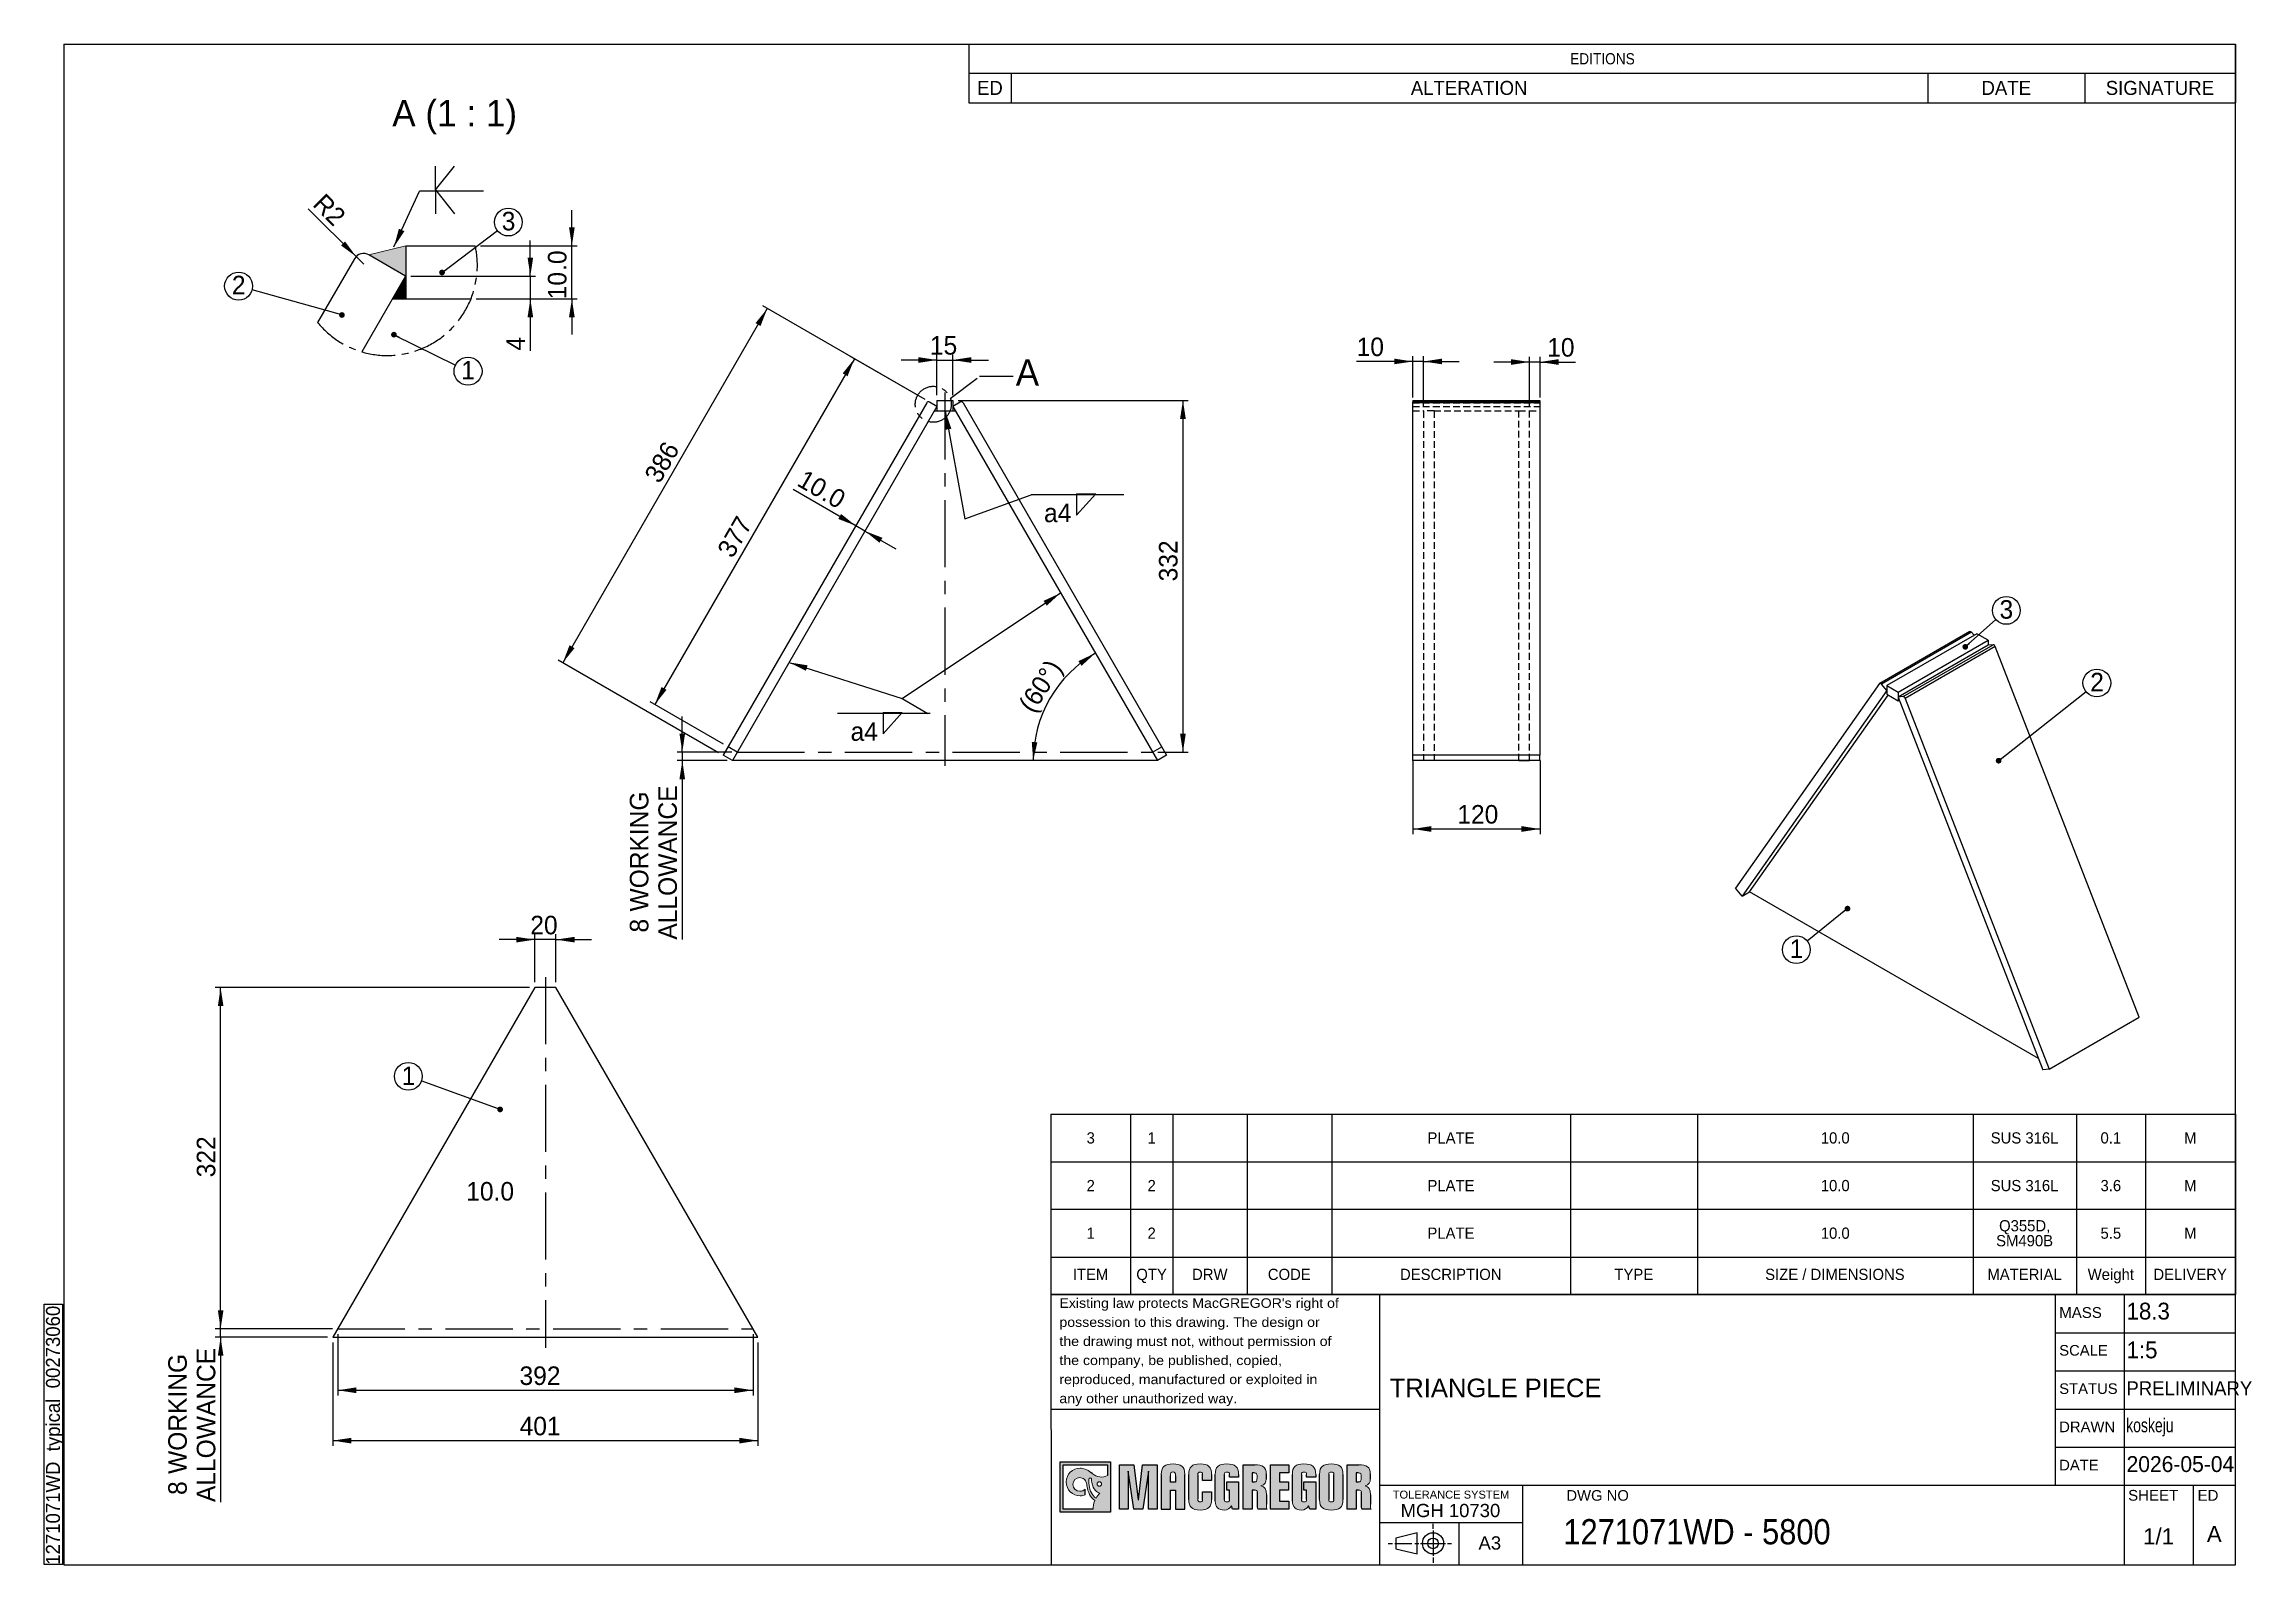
# Model space of a CAD drawing. Header units: millimetres. Extents: x 8 to 2090, y 25 to 1460.
import ezdxf

# ---------------------------------------------------------------- set-up
doc = ezdxf.new("R2010")
doc.units = ezdxf.units.MM
doc.header["$LTSCALE"] = 5
for name, pattern in [('CENTER', [10.16, 6.35, -1.27, 1.27, -1.27]), ('CENTERX2', [20.32, 12.7, -2.54, 2.54, -2.54]), ('HIDDEN', [1.905, 1.27, -0.635])]:
    doc.linetypes.add(name, pattern=pattern)
doc.layers.add('AM_0', color=7, linetype='Continuous', lineweight=25)
for name, color, linetype in [('AM_10', 7, 'CENTER'), ('AM_3', 6, 'HIDDEN'), ('AM_5', 3, 'Continuous'), ('AM_6', 2, 'Continuous'), ('AM_7', 4, 'CENTERX2'), ('AM_8', 1, 'Continuous')]:
    doc.layers.add(name, color=color, linetype=linetype)
doc.styles.add('SLDTEXTSTYLE0', font='ARIAL.TTF', dxfattribs={"width": 0.948})
doc.styles.add('SLDTEXTSTYLE1', font='ARIAL.TTF', dxfattribs={"width": 0.9875})
doc.styles.add('SLDTEXTSTYLE2', font='GOTHIC.TTF', dxfattribs={"width": 0.913})
doc.styles.add('SLDTEXTSTYLE3', font='ARIAL.TTF')
doc.styles.add('SLDTEXTSTYLE4', font='ARIAL.TTF', dxfattribs={"width": 1.061948})
doc.styles.add('SLDTEXTSTYLE5', font='ARIALN.TTF', dxfattribs={"width": 0.87})
doc.styles.get("Standard").update_dxf_attribs({"font": 'ARIAL.TTF'})
doc.dimstyles.new('SLDDIMSTYLE0', dxfattribs={"dimtxt": 17.5, "dimasz": 17.5, "dimexe": 0, "dimexo": 0.0625, "dimgap": 4.375, "dimtad": 1, "dimdec": 1, "dimrnd": 1e-09, "dimzin": 12, "dimdsep": 46, "dimtxsty": 'SLDTEXTSTYLE0', "dimsah": 1, "dimcen": 0.09, "dimadec": 0, "dimazin": 3, "dimtfac": 1, "dimtdec": 1, "dimtmove": 0, "dimatfit": 0, "dimfxl": 1, "dimfrac": 2, "dimtolj": 1, "dimtzin": 12, "dimarcsym": 0})
doc.dimstyles.new('SLDDIMSTYLE1', dxfattribs={"dimtxt": 17.5, "dimasz": 17.5, "dimexe": 0, "dimexo": 0.0625, "dimgap": 4.375, "dimtad": 1, "dimdec": 0, "dimrnd": 1e-09, "dimzin": 12, "dimdsep": 46, "dimtxsty": 'SLDTEXTSTYLE0', "dimsah": 1, "dimcen": 0.09, "dimadec": 0, "dimazin": 3, "dimtfac": 1, "dimtdec": 0, "dimtofl": 0, "dimtmove": 0, "dimatfit": 3, "dimfxl": 1, "dimfrac": 2, "dimtolj": 1, "dimtzin": 12, "dimarcsym": 0})
doc.dimstyles.new('SLDDIMSTYLE2', dxfattribs={"dimtxt": 17.5, "dimasz": 17.5, "dimexe": 0, "dimexo": 0.0625, "dimgap": 4.375, "dimtad": 1, "dimdec": 1, "dimrnd": 1e-09, "dimzin": 12, "dimdsep": 46, "dimtxsty": 'SLDTEXTSTYLE0', "dimsah": 1, "dimcen": 0.09, "dimadec": 0, "dimazin": 3, "dimtfac": 1, "dimtdec": 1, "dimtofl": 0, "dimtmove": 0, "dimatfit": 3, "dimfxl": 1, "dimfrac": 2, "dimtolj": 1, "dimtzin": 12, "dimarcsym": 0})
doc.dimstyles.new('SLDDIMSTYLE3', dxfattribs={"dimtxt": 17.5, "dimasz": 17.5, "dimexe": 0, "dimexo": 0.0625, "dimgap": 4.375, "dimtad": 1, "dimdec": 4, "dimlfac": 5, "dimzin": 12, "dimdsep": 46, "dimtxsty": 'SLDTEXTSTYLE0', "dimsah": 1, "dimcen": 0.09, "dimadec": 1, "dimazin": 3, "dimtfac": 1, "dimtdec": 1, "dimtofl": 0, "dimtmove": 0, "dimatfit": 3, "dimfxl": 1, "dimfrac": 2, "dimtolj": 1, "dimtzin": 12, "dimarcsym": 0})
doc.dimstyles.new('SLDDIMSTYLE4', dxfattribs={"dimtxt": 0.18, "dimasz": 17.5, "dimexe": 0, "dimexo": 0.0625, "dimgap": 0, "dimtad": 0, "dimtih": 1, "dimtoh": 1, "dimdec": 0, "dimrnd": 1e-09, "dimzin": 0, "dimdsep": 46, "dimtxsty": 'STANDARD', "dimblk1": 'NONE', "dimblk2": 'NONE', "dimsah": 1, "dimcen": 0.09, "dimadec": 0, "dimazin": 0, "dimtfac": 17.5, "dimtdec": 0, "dimtofl": 0, "dimtmove": 0, "dimatfit": 3, "dimldrblk": 'NONE', "dimfxl": 1, "dimfrac": 2, "dimtolj": 1, "dimtzin": 0, "dimarcsym": 0})
doc.dimstyles.new('SLDDIMSTYLE5', dxfattribs={"dimtxt": 0.18, "dimasz": 5.384615, "dimexe": 0, "dimexo": 0.0625, "dimgap": 0, "dimtad": 0, "dimtih": 1, "dimtoh": 1, "dimdec": 0, "dimrnd": 1e-09, "dimzin": 0, "dimdsep": 46, "dimtxsty": 'STANDARD', "dimblk1": 'DOT', "dimblk2": 'DOT', "dimsah": 1, "dimcen": 0.09, "dimadec": 0, "dimazin": 0, "dimtfac": 5.384615, "dimtdec": 0, "dimtofl": 0, "dimtmove": 0, "dimatfit": 3, "dimldrblk": 'DOT', "dimfxl": 1, "dimfrac": 2, "dimtolj": 1, "dimtzin": 0, "dimarcsym": 0})
doc.dimstyles.new('SLDDIMSTYLE6', dxfattribs={"dimtxt": 17.5, "dimasz": 17.5, "dimexe": 0, "dimexo": 0.0625, "dimgap": 4.375, "dimtad": 1, "dimdec": 1, "dimlfac": 0.2, "dimrnd": 1e-09, "dimzin": 12, "dimdsep": 46, "dimtxsty": 'SLDTEXTSTYLE0', "dimsah": 1, "dimcen": 0, "dimadec": 0, "dimazin": 3, "dimtfac": 1, "dimtdec": 1, "dimtofl": 0, "dimtmove": 0, "dimatfit": 3, "dimfxl": 1, "dimfrac": 2, "dimtolj": 1, "dimtzin": 12, "dimarcsym": 0})
doc.dimstyles.new('SLDDIMSTYLE7', dxfattribs={"dimtxt": 17.5, "dimasz": 17.5, "dimexe": 0, "dimexo": 0.0625, "dimgap": 4.375, "dimtad": 1, "dimdec": 0, "dimlfac": 0.2, "dimrnd": 1e-09, "dimzin": 12, "dimdsep": 46, "dimtxsty": 'SLDTEXTSTYLE0', "dimsah": 1, "dimcen": 0.09, "dimadec": 0, "dimazin": 3, "dimtfac": 1, "dimtdec": 0, "dimtmove": 0, "dimatfit": 0, "dimfxl": 1, "dimfrac": 2, "dimtolj": 1, "dimtzin": 12, "dimarcsym": 0})
doc.dimstyles.new('SLDDIMSTYLE8', dxfattribs={"dimtxt": 17.5, "dimasz": 17.5, "dimexe": 0, "dimexo": 0.0625, "dimgap": 4.375, "dimtad": 1, "dimdec": 1, "dimlfac": 0.2, "dimrnd": 1e-09, "dimzin": 12, "dimdsep": 46, "dimtxsty": 'SLDTEXTSTYLE0', "dimsah": 1, "dimcen": 0.09, "dimadec": 0, "dimazin": 3, "dimtfac": 1, "dimtdec": 1, "dimtmove": 0, "dimatfit": 0, "dimfxl": 1, "dimfrac": 2, "dimtolj": 1, "dimtzin": 12, "dimarcsym": 0})
doc.dimstyles.new('SLDDIMSTYLE9', dxfattribs={"dimtxt": 0.18, "dimasz": 17.5, "dimexe": 0, "dimexo": 0.0625, "dimgap": 0, "dimtad": 0, "dimtih": 1, "dimtoh": 1, "dimdec": 0, "dimrnd": 1e-09, "dimzin": 0, "dimdsep": 46, "dimtxsty": 'STANDARD', "dimsah": 1, "dimcen": 0.09, "dimadec": 0, "dimazin": 0, "dimtfac": 17.5, "dimtdec": 0, "dimtofl": 0, "dimtmove": 0, "dimatfit": 3, "dimfxl": 1, "dimfrac": 2, "dimtolj": 1, "dimtzin": 0, "dimarcsym": 0})

msp = doc.modelspace()

# ---------------------------------------------------------------- texts
at = {"layer": 'AM_10', "insert": (924.270484, 1162.607291), "char_height": 25, "attachment_point": 1, "style": 'SLDTEXTSTYLE0'}
msp.add_mtext('A', dxfattribs=at)
at = {"layer": 'AM_6'}
for s, insert, char_height, attachment_point, style in [('A (1 : 1)', (394.912505, 1407.356329), 25, 2, 'SLDTEXTSTYLE0'), ('10.0', (405.84901, 386.144397), 17.5, 1, 'SLDTEXTSTYLE0'), ("Existing law protects MacGREGOR's right of", (965.434405, 276.389115), 9, 1, 'SLDTEXTSTYLE4'), ('18.3', (1972.263961, 272.240809), 15.875, 1, 'SLDTEXTSTYLE0'), ('possession to this drawing. The design or', (965.434405, 258.389115), 9, 1, 'SLDTEXTSTYLE4'), ('MASS', (1908.751777, 268.034582), 10.16, 1, 'SLDTEXTSTYLE3'), ('the drawing must not, without permission of', (965.434405, 240.389115), 9, 1, 'SLDTEXTSTYLE4'), ('SCALE', (1908.751777, 232.304213), 10, 1, 'SLDTEXTSTYLE3'), ('1:5', (1972.263476, 235.624344), 15.875, 1, 'SLDTEXTSTYLE0'), ('the company, be published, copied,', (965.434405, 222.389115), 9, 1, 'SLDTEXTSTYLE4'), ('reproduced, manufactured or exploited in', (965.434405, 204.389115), 9, 1, 'SLDTEXTSTYLE4'), ('TRIANGLE PIECE', (1277.065137, 200.581563), 17.5, 1, 'SLDTEXTSTYLE1'), ('STATUS', (1908.751777, 196.149), 10, 1, 'SLDTEXTSTYLE3'), ('PRELIMINARY', (1972.115014, 198.085286), 13.22916667, 1, 'SLDTEXTSTYLE0'), ('any other unauthorized way.', (965.434405, 186.389115), 9, 1, 'SLDTEXTSTYLE4'), ('DRAWN', (1908.751777, 160.049682), 10, 1, 'SLDTEXTSTYLE3'), ('koskeju', (1971.920489, 163.192166), 13.2291667, 1, 'SLDTEXTSTYLE5'), ('2026-05-04', (1972.264008, 127.448957), 15, 1, 'SLDTEXTSTYLE0'), ('DATE', (1908.751777, 123.993817), 10, 1, 'SLDTEXTSTYLE3'), ('TOLERANCE SYSTEM', (1279.91883, 94.893013), 7.5, 1, 'SLDTEXTSTYLE3'), ('DWG NO', (1443.777218, 95.357422), 10, 1, 'SLDTEXTSTYLE3'), ('SHEET', (1973.799165, 95.545475), 10.16, 1, 'SLDTEXTSTYLE3'), ('ED', (2039.256185, 95.517006), 10.16, 1, 'SLDTEXTSTYLE3'), ('MGH 10730', (1287.286031, 82.380019), 12.5, 1, 'SLDTEXTSTYLE3'), ('1271071WD - 5800', (1440.969417, 67.994375), 23.8125, 1, 'SLDTEXTSTYLE2'), ('A3', (1360.869361, 51.746455), 12.5, 1, 'SLDTEXTSTYLE3'), ('1/1', (2002.504565, 59.366379), 15.23995, 2, 'SLDTEXTSTYLE1'), ('A', (2055.038911, 61.544086), 15.23995, 2, 'SLDTEXTSTYLE1')]:
    msp.add_mtext(s, dxfattribs=dict(at, insert=insert, char_height=char_height, attachment_point=attachment_point, style=style))

# ---------------------------------------------------------------- blocks, each defined once
blk = doc.blocks.new('SW_NOTE_0')
at = {"layer": 'AM_6', "color": 0}
for p, q in [((-18.8, 0.2), (-18.8, 245.9)), ((-18.8, 245.9), (-1.4, 245.9)), ((-1.4, 245.9), (-1.4, 0.2)), ((-1.4, 0.2), (-18.8, 0.2))]:
    blk.add_line(p, q, dxfattribs=at)
at = {"layer": 'AM_6', "color": 0, "insert": (-17.1, 0), "char_height": 13.229, "attachment_point": 1, "rotation": 90, "style": 'SLDTEXTSTYLE0'}
blk.add_mtext('1271071WD_typical_00273060', dxfattribs=at)
blk = doc.blocks.new('SW_TABLEANNOTATION_0')
at = {"layer": 'AM_0', "color": 0}
for p, q in [((0, 0), (0, -27.3)), ((0, 0), (40, 0)), ((40, 0), (905, 0)), ((905, 0), (1053.1, 0)), ((1053.1, 0), (1195.1, 0)), ((1195.1, 0), (1195.1, -27.3)), ((0, -27.3), (0, -55.3)), ((0, -27.3), (40, -27.3)), ((40, -27.3), (40, -55.3)), ((40, -27.3), (905, -27.3)), ((905, -27.3), (905, -55.3)), ((905, -27.3), (1053.1, -27.3)), ((1053.1, -27.3), (1053.1, -55.3)), ((1053.1, -27.3), (1195.1, -27.3)), ((1195.1, -27.3), (1195.1, -55.3)), ((0, -55.3), (40, -55.3)), ((40, -55.3), (905, -55.3)), ((905, -55.3), (1053.1, -55.3)), ((1053.1, -55.3), (1195.1, -55.3))]:
    blk.add_line(p, q, dxfattribs=at)
at = {"layer": 'AM_0', "color": 0, "attachment_point": 1}
for s, insert, char_height, style in [('EDITIONS', (567.4, -8.5), 10.58, 'SLDTEXTSTYLE2'), ('ED', (7.8, -34.7), 13.23, 'SLDTEXTSTYLE0'), ('ALTERATION', (417.1, -34.7), 13.23, 'SLDTEXTSTYLE0'), ('DATE', (955.5, -34.7), 13.23, 'SLDTEXTSTYLE0'), ('SIGNATURE', (1072.7, -34.7), 13.23, 'SLDTEXTSTYLE0')]:
    blk.add_mtext(s, dxfattribs=dict(at, insert=insert, char_height=char_height, style=style))
blk = doc.blocks.new('SW_TABLEANNOTATION_1')
at = {"layer": 'AM_0', "color": 0}
for p, q in [((0, 134.8), (0, 89.9)), ((0, 134.8), (75, 134.8)), ((75, 134.8), (75, 89.9)), ((75, 134.8), (115, 134.8)), ((115, 134.8), (115, 89.9)), ((115, 134.8), (185, 134.8)), ((185, 134.8), (185, 89.9)), ((185, 134.8), (265, 134.8)), ((265, 134.8), (265, 89.9)), ((265, 134.8), (490, 134.8)), ((490, 134.8), (490, 89.9)), ((490, 134.8), (610, 134.8)), ((610, 134.8), (610, 89.9)), ((610, 134.8), (870, 134.8)), ((870, 134.8), (870, 89.9)), ((870, 134.8), (967.5, 134.8)), ((967.5, 134.8), (967.5, 89.9)), ((967.5, 134.8), (1032.5, 134.8)), ((1032.5, 134.8), (1032.5, 89.9)), ((1032.5, 134.8), (1117.5, 134.8)), ((1117.5, 134.8), (1117.5, 89.9)), ((0, 89.9), (0, 45)), ((0, 89.9), (75, 89.9)), ((75, 89.9), (75, 45)), ((75, 89.9), (115, 89.9)), ((115, 89.9), (115, 45)), ((115, 89.9), (185, 89.9)), ((185, 89.9), (185, 45)), ((185, 89.9), (265, 89.9)), ((265, 89.9), (265, 45)), ((265, 89.9), (490, 89.9)), ((490, 89.9), (490, 45)), ((490, 89.9), (610, 89.9)), ((610, 89.9), (610, 45)), ((610, 89.9), (870, 89.9)), ((870, 89.9), (870, 45)), ((870, 89.9), (967.5, 89.9)), ((967.5, 89.9), (967.5, 45)), ((967.5, 89.9), (1032.5, 89.9)), ((1032.5, 89.9), (1032.5, 45)), ((1032.5, 89.9), (1117.5, 89.9)), ((1117.5, 89.9), (1117.5, 45)), ((0, 45), (0, 0)), ((0, 45), (75, 45)), ((75, 45), (75, 0)), ((75, 45), (115, 45)), ((115, 45), (115, 0)), ((115, 45), (185, 45)), ((185, 45), (185, 0)), ((185, 45), (265, 45)), ((265, 45), (265, 0)), ((265, 45), (490, 45)), ((490, 45), (490, 0)), ((490, 45), (610, 45)), ((610, 45), (610, 0)), ((610, 45), (870, 45)), ((870, 45), (870, 0)), ((870, 45), (967.5, 45)), ((967.5, 45), (967.5, 0)), ((967.5, 45), (1032.5, 45)), ((1032.5, 45), (1032.5, 0)), ((1032.5, 45), (1117.5, 45)), ((1117.5, 45), (1117.5, 0)), ((0, 0), (0, -35.5)), ((0, 0), (75, 0)), ((75, 0), (75, -35.5)), ((75, 0), (115, 0)), ((115, 0), (115, -35.5)), ((115, 0), (185, 0)), ((185, 0), (185, -35.5)), ((185, 0), (265, 0)), ((265, 0), (265, -35.5)), ((265, 0), (490, 0)), ((490, 0), (490, -35.5)), ((490, 0), (610, 0)), ((610, 0), (610, -35.5)), ((610, 0), (870, 0)), ((870, 0), (870, -35.5)), ((870, 0), (967.5, 0)), ((967.5, 0), (967.5, -35.5)), ((967.5, 0), (1032.5, 0)), ((1032.5, 0), (1032.5, -35.5)), ((1032.5, 0), (1117.5, 0)), ((1117.5, 0), (1117.5, -35.5)), ((0, -35.5), (75, -35.5)), ((75, -35.5), (115, -35.5)), ((115, -35.5), (185, -35.5)), ((185, -35.5), (265, -35.5)), ((265, -35.5), (490, -35.5)), ((490, -35.5), (610, -35.5)), ((610, -35.5), (870, -35.5)), ((870, -35.5), (967.5, -35.5)), ((967.5, -35.5), (1032.5, -35.5)), ((1032.5, -35.5), (1117.5, -35.5))]:
    blk.add_line(p, q, dxfattribs=at)
at = {"layer": 'AM_0', "color": 0, "attachment_point": 1, "style": 'SLDTEXTSTYLE0'}
for s, insert, char_height in [('3', (33.6, 117.7), 10.6), ('1', (91.1, 117.7), 10.6), ('PLATE', (355.2, 117.7), 10.58), ('10.0', (726.3, 117.7), 10.58), ('SUS 316L', (886.6, 117.7), 10.58), ('0.1', (990.2, 117.7), 10.58), ('M', (1069.1, 117.7), 10.6), ('2', (33.6, 72.7), 10.6), ('2', (91.1, 72.7), 10.6), ('PLATE', (355.2, 72.7), 10.58), ('10.0', (726.3, 72.7), 10.58), ('SUS 316L', (886.6, 72.7), 10.58), ('3.6', (990.2, 72.7), 10.58), ('M', (1069.1, 72.7), 10.6), ('1', (33.6, 27.8), 10.6), ('2', (91.1, 27.8), 10.6), ('PLATE', (355.2, 27.8), 10.58), ('10.0', (726.3, 27.8), 10.58), ('SM490B', (891.7, 20.7), 10.58), ('Q355D, ', (894.5, 34.8), 10.58), ('5.5', (990.2, 27.8), 10.58), ('M', (1069.1, 27.8), 10.6), ('ITEM', (20.6, -11.1), 10.58), ('QTY', (80.5, -11.1), 10.58), ('DRW', (133.1, -11.1), 10.58), ('CODE', (204.6, -11.1), 10.58), ('DESCRIPTION', (329.3, -11.1), 10.583), ('TYPE', (531.6, -11.1), 10.58), ('SIZE / DIMENSIONS', (673.8, -11.1), 10.583), ('MATERIAL', (883.5, -11.1), 10.58), ('Weight', (978.1, -11.1), 10.58), ('DELIVERY', (1040.1, -11.1), 10.58)]:
    blk.add_mtext(s, dxfattribs=dict(at, insert=insert, char_height=char_height))
blk = doc.blocks.new('_D')
at = {"layer": 'AM_5'}
for p, q in [((609.7, 791.8), (609.7, 825.5)), ((656.5, 791.8), (604.7, 791.8)), ((609.7, 791.8), (609.7, 783.8)), ((651.9, 783.8), (604.7, 783.8)), ((609.7, 783.8), (609.7, 614.9))]:
    blk.add_line(p, q, dxfattribs=at)
for points in [[(609.7, 791.8), (612.3, 809.3), (607, 809.3)], [(609.7, 783.8), (607, 766.3), (612.3, 766.3)]]:
    blk.add_solid(points, dxfattribs=at)
at = {"layer": 'AM_5', "char_height": 17.5, "attachment_point": 1, "rotation": 90, "style": 'SLDTEXTSTYLE0'}
for s, insert in [(' WORKING', (560.2, 635)), ('ALLOWANCE', (587.1, 614.9)), ('8', (560.2, 621.6))]:
    blk.add_mtext(s, dxfattribs=dict(at, insert=insert))
blk = doc.blocks.new('_D_1')
at = {"layer": 'AM_5'}
for p, q in [((772.1, 1163.1), (583.7, 836.8)), ((838.7, 1124.6), (767.7, 1165.6)), ((648.6, 799.3), (579.3, 839.3))]:
    blk.add_line(p, q, dxfattribs=at)
for points in [[(772.1, 1163.1), (761, 1149.3), (765.6, 1146.6)], [(583.7, 836.8), (594.8, 850.6), (590.1, 853.3)]]:
    blk.add_solid(points, dxfattribs=at)
at = {"layer": 'AM_5', "insert": (641.9, 982.7), "char_height": 17.5, "attachment_point": 1, "rotation": 60, "style": 'SLDTEXTSTYLE0'}
blk.add_mtext('377', dxfattribs=at)
blk = doc.blocks.new('_D_2')
at = {"layer": 'AM_5'}
for p, q in [((869.9, 1123.8), (1087, 1123.8)), ((1082, 1123.8), (1082, 791.8)), ((1058.4, 791.8), (1087, 791.8))]:
    blk.add_line(p, q, dxfattribs=at)
for points in [[(1082, 1123.8), (1079.3, 1106.3), (1084.7, 1106.3)], [(1082, 791.8), (1084.7, 809.3), (1079.3, 809.3)]]:
    blk.add_solid(points, dxfattribs=at)
at = {"layer": 'AM_5', "insert": (1059.4, 953), "char_height": 17.5, "attachment_point": 1, "rotation": 90, "style": 'SLDTEXTSTYLE0'}
blk.add_mtext('332', dxfattribs=at)
blk = doc.blocks.new('_D_3')
at = {"layer": 'AM_5'}
for p, q in [((773.4, 1005.5), (714.3, 1039.6)), ((782, 1000.5), (773.4, 1005.5)), ((782, 1000.5), (811.2, 983.7))]:
    blk.add_line(p, q, dxfattribs=at)
for points in [[(773.4, 1005.5), (759.5, 1016.6), (756.9, 1011.9)], [(782, 1000.5), (795.8, 989.4), (798.5, 994.1)]]:
    blk.add_solid(points, dxfattribs=at)
at = {"layer": 'AM_5', "char_height": 17.5, "attachment_point": 1, "rotation": 330, "style": 'SLDTEXTSTYLE0'}
for s, insert in [('10', (725.6, 1059.1)), ('.0', (748.8, 1045.7))]:
    blk.add_mtext(s, dxfattribs=dict(at, insert=insert))
blk = doc.blocks.new('_D_4')
at = {"layer": 'AM_5'}
for p, q in [((849.9, 1128.8), (849.9, 1166.9)), ((864.9, 1128.8), (864.9, 1166.9)), ((849.9, 1161.9), (816.3, 1161.9)), ((849.9, 1161.9), (864.9, 1161.9)), ((864.9, 1161.9), (898.6, 1161.9))]:
    blk.add_line(p, q, dxfattribs=at)
for points in [[(849.9, 1161.9), (832.4, 1164.6), (832.4, 1159.2)], [(864.9, 1161.9), (882.4, 1159.2), (882.4, 1164.6)]]:
    blk.add_solid(points, dxfattribs=at)
at = {"layer": 'AM_5', "insert": (843.3, 1184.5), "char_height": 17.5, "attachment_point": 1, "style": 'SLDTEXTSTYLE0'}
blk.add_mtext('15', dxfattribs=at)
blk = doc.blocks.new('_D_5')
at = {"layer": 'AM_5'}
blk.add_arc((1058, 783.8), 117.2, 120, 180, dxfattribs=at)
for points in [[(999.4, 885.3), (983.4, 877.7), (986.4, 873.3)], [(940.7, 783.8), (944.7, 801.1), (939.4, 801.5)]]:
    blk.add_solid(points, dxfattribs=at)
at = {"layer": 'AM_5', "char_height": 17.5, "attachment_point": 1, "rotation": 57.4111, "style": 'SLDTEXTSTYLE0'}
for s, insert in [(')', (950, 874.4)), ('60°', (930.4, 843.8)), ('(', (926.1, 837.1))]:
    blk.add_mtext(s, dxfattribs=dict(at, insert=insert))
blk = doc.blocks.new('_D_6')
at = {"layer": 'AM_5'}
for p, q in [((689.9, 1210.5), (496.9, 876.2)), ((838.7, 1124.6), (685.6, 1213)), ((643.9, 791.3), (492.6, 878.7))]:
    blk.add_line(p, q, dxfattribs=at)
for points in [[(689.9, 1210.5), (678.8, 1196.7), (683.5, 1194)], [(496.9, 876.2), (508, 890), (503.3, 892.7)]]:
    blk.add_solid(points, dxfattribs=at)
at = {"layer": 'AM_5', "insert": (573.1, 1053.2), "char_height": 17.5, "attachment_point": 1, "rotation": 60, "style": 'SLDTEXTSTYLE0'}
blk.add_mtext('386', dxfattribs=at)
blk = doc.blocks.new('_None')
blk = doc.blocks.new('SW_SYMBOL_JWELD_FILL')
at = {"layer": 'AM_5', "color": 0}
for p, q in [((500, 0), (500, 4500)), ((500, 4500), (4500, 0)), ((500, 0), (4500, 0))]:
    blk.add_line(p, q, dxfattribs=at)
blk = doc.blocks.new('SW_WELDSYMBOL_0')
at = {"layer": 'AM_5', "color": 0}
blk.add_line((46.7, -3.3), (-40.7, -3.3), dxfattribs=at)
at = {"layer": 'AM_5', "color": 0, "extrusion": (0, 0, -1), "xscale": 0.0045117371, "yscale": 0.0045117371, "zscale": 0.0045117371, "rotation": 180}
blk.add_blockref('SW_SYMBOL_JWELD_FILL', (0, -2.3), dxfattribs=at)
at = {"layer": 'AM_5', "color": 0, "insert": (-28.5, -11.6), "char_height": 17.5, "attachment_point": 1, "style": 'SLDTEXTSTYLE0'}
blk.add_mtext('a4', dxfattribs=at)
blk = doc.blocks.new('SW_WELDSYMBOL_1')
at = {"layer": 'AM_5', "color": 0}
blk.add_line((46.7, -3.3), (-40.7, -3.3), dxfattribs=at)
at = {"layer": 'AM_5', "color": 0, "extrusion": (0, 0, -1), "xscale": 0.0045117371, "yscale": 0.0045117371, "zscale": 0.0045117371, "rotation": 180}
blk.add_blockref('SW_SYMBOL_JWELD_FILL', (0, -2.3), dxfattribs=at)
at = {"layer": 'AM_5', "color": 0, "insert": (-28.5, -11.6), "char_height": 17.5, "attachment_point": 1, "style": 'SLDTEXTSTYLE0'}
blk.add_mtext('a4', dxfattribs=at)
blk = doc.blocks.new('_D_7')
at = {"layer": 'AM_5'}
for p, q in [((1298.9, 1160.5), (1245.9, 1160.5)), ((1298.9, 1126.4), (1298.9, 1165.5)), ((1308.9, 1160.5), (1298.9, 1160.5)), ((1308.9, 1118.8), (1308.9, 1165.5)), ((1308.9, 1160.5), (1342.5, 1160.5))]:
    blk.add_line(p, q, dxfattribs=at)
for points in [[(1298.9, 1160.5), (1281.4, 1163.2), (1281.4, 1157.9)], [(1308.9, 1160.5), (1326.4, 1157.9), (1326.4, 1163.2)]]:
    blk.add_solid(points, dxfattribs=at)
at = {"layer": 'AM_5', "insert": (1245.9, 1183.1), "char_height": 17.5, "attachment_point": 1, "style": 'SLDTEXTSTYLE0'}
blk.add_mtext('10', dxfattribs=at)
blk = doc.blocks.new('_D_8')
at = {"layer": 'AM_5'}
for p, q in [((1408.9, 1160), (1375.2, 1160)), ((1408.9, 1118.8), (1408.9, 1165)), ((1418.9, 1160), (1408.9, 1160)), ((1418.9, 1126.4), (1418.9, 1165)), ((1418.9, 1160), (1452.4, 1160))]:
    blk.add_line(p, q, dxfattribs=at)
for points in [[(1408.9, 1160), (1391.4, 1162.7), (1391.4, 1157.3)], [(1418.9, 1160), (1436.4, 1157.3), (1436.4, 1162.7)]]:
    blk.add_solid(points, dxfattribs=at)
at = {"layer": 'AM_5', "insert": (1425.7, 1182.6), "char_height": 17.5, "attachment_point": 1, "style": 'SLDTEXTSTYLE0'}
blk.add_mtext('10', dxfattribs=at)
blk = doc.blocks.new('_D_9')
at = {"layer": 'AM_5'}
for p, q in [((1298.9, 783.8), (1298.9, 714.3)), ((1418.9, 783.8), (1418.9, 714.3)), ((1298.9, 719.3), (1418.9, 719.3))]:
    blk.add_line(p, q, dxfattribs=at)
for points in [[(1298.9, 719.3), (1316.4, 716.6), (1316.4, 722)], [(1418.9, 719.3), (1401.4, 722), (1401.4, 716.6)]]:
    blk.add_solid(points, dxfattribs=at)
at = {"layer": 'AM_5', "insert": (1340.9, 741.9), "char_height": 17.5, "attachment_point": 1, "style": 'SLDTEXTSTYLE0'}
blk.add_mtext('120', dxfattribs=at)
blk = doc.blocks.new('_D_10')
at = {"layer": 'AM_5'}
for p, q in [((174.1, 247.6), (174.1, 281.2)), ((279.6, 247.6), (169.1, 247.6)), ((274.9, 239.6), (169.1, 239.6)), ((174.1, 239.6), (174.1, 247.6)), ((174.1, 239.6), (174.1, 84.1))]:
    blk.add_line(p, q, dxfattribs=at)
for points in [[(174.1, 247.6), (176.8, 265.1), (171.5, 265.1)], [(174.1, 239.6), (171.5, 222.1), (176.8, 222.1)]]:
    blk.add_solid(points, dxfattribs=at)
at = {"layer": 'AM_5', "char_height": 17.5, "attachment_point": 1, "rotation": 90, "style": 'SLDTEXTSTYLE0'}
for s, insert in [(' WORKING', (124.7, 104.2)), ('ALLOWANCE', (151.6, 84.1)), ('8', (124.7, 90.8))]:
    blk.add_mtext(s, dxfattribs=dict(at, insert=insert))
blk = doc.blocks.new('_D_11')
at = {"layer": 'AM_5'}
for p, q in [((284.6, 242.6), (284.6, 184.6)), ((676.4, 242.6), (676.4, 184.6)), ((284.6, 189.6), (676.4, 189.6))]:
    blk.add_line(p, q, dxfattribs=at)
for points in [[(284.6, 189.6), (302.1, 186.9), (302.1, 192.3)], [(676.4, 189.6), (658.9, 192.3), (658.9, 186.9)]]:
    blk.add_solid(points, dxfattribs=at)
at = {"layer": 'AM_5', "insert": (456.1, 212.1), "char_height": 17.5, "attachment_point": 1, "style": 'SLDTEXTSTYLE0'}
blk.add_mtext('392', dxfattribs=at)
blk = doc.blocks.new('_D_12')
at = {"layer": 'AM_5'}
for p, q in [((465.5, 569.6), (169.1, 569.6)), ((174.1, 247.6), (174.1, 569.6)), ((279.6, 247.6), (169.1, 247.6))]:
    blk.add_line(p, q, dxfattribs=at)
for points in [[(174.1, 569.6), (171.5, 552.1), (176.8, 552.1)], [(174.1, 247.6), (176.8, 265.1), (171.5, 265.1)]]:
    blk.add_solid(points, dxfattribs=at)
at = {"layer": 'AM_5', "insert": (151.6, 390.6), "char_height": 17.5, "attachment_point": 1, "rotation": 90, "style": 'SLDTEXTSTYLE0'}
blk.add_mtext('322', dxfattribs=at)
blk = doc.blocks.new('_D_13')
at = {"layer": 'AM_5'}
for p, q in [((279.9, 234.6), (279.9, 137.1)), ((681, 234.6), (681, 137.1)), ((279.9, 142.1), (681, 142.1))]:
    blk.add_line(p, q, dxfattribs=at)
for points in [[(279.9, 142.1), (297.4, 139.4), (297.4, 144.7)], [(681, 142.1), (663.5, 144.7), (663.5, 139.4)]]:
    blk.add_solid(points, dxfattribs=at)
at = {"layer": 'AM_5', "insert": (456.2, 164.6), "char_height": 17.5, "attachment_point": 1, "style": 'SLDTEXTSTYLE0'}
blk.add_mtext('401', dxfattribs=at)
blk = doc.blocks.new('_D_14')
at = {"layer": 'AM_5'}
for p, q in [((470.5, 614.9), (436.8, 614.9)), ((470.5, 574.6), (470.5, 619.9)), ((490.5, 614.9), (470.5, 614.9)), ((490.5, 574.6), (490.5, 619.9)), ((490.5, 614.9), (524.1, 614.9))]:
    blk.add_line(p, q, dxfattribs=at)
for points in [[(470.5, 614.9), (453, 617.5), (453, 612.2)], [(490.5, 614.9), (508, 612.2), (508, 617.5)]]:
    blk.add_solid(points, dxfattribs=at)
at = {"layer": 'AM_5', "insert": (466.3, 637.4), "char_height": 17.5, "attachment_point": 1, "style": 'SLDTEXTSTYLE0'}
blk.add_mtext('20', dxfattribs=at)
blk = doc.blocks.new('SW_NOTE_0_1')
at = {"layer": 'AM_6', "color": 0}
blk.add_circle((-12.3, 4.4), 13.1, dxfattribs=at)
at = {"layer": 'AM_6', "color": 0, "insert": (-12.1, 13.6), "char_height": 17.5, "attachment_point": 2, "style": 'SLDTEXTSTYLE0'}
blk.add_mtext('1', dxfattribs=at)
blk = doc.blocks.new('_Dot')
at = {"color": 0, "linetype": 'ByBlock', "lineweight": -2}
blk.add_line((-0.5, 0), (-1, 0), dxfattribs=at)
at = {"color": 0, "linetype": 'ByBlock', "const_width": 0.5}
blk.add_lwpolyline([(-0.25, 0, 1), (0.25, 0, 1)], format="xyb", close=True, dxfattribs=at)
blk = doc.blocks.new('SW_NOTE_0_2')
at = {"layer": 'AM_6', "color": 0}
blk.add_circle((9.8, 8.7), 13.1, dxfattribs=at)
at = {"layer": 'AM_6', "color": 0, "insert": (9.8, 18.4), "char_height": 17.5, "attachment_point": 2, "style": 'SLDTEXTSTYLE0'}
blk.add_mtext('3', dxfattribs=at)
blk = doc.blocks.new('SW_NOTE_0_3')
at = {"layer": 'AM_6', "color": 0}
blk.add_circle((10.2, 8.1), 13.1, dxfattribs=at)
at = {"layer": 'AM_6', "color": 0, "insert": (10.4, 17.7), "char_height": 17.5, "attachment_point": 2, "style": 'SLDTEXTSTYLE0'}
blk.add_mtext('2', dxfattribs=at)
blk = doc.blocks.new('SW_NOTE_0_4')
at = {"layer": 'AM_6', "color": 0}
blk.add_circle((-10.2, -8.2), 13.1, dxfattribs=at)
at = {"layer": 'AM_6', "color": 0, "insert": (-10, 1.5), "char_height": 17.5, "attachment_point": 2, "style": 'SLDTEXTSTYLE0'}
blk.add_mtext('1', dxfattribs=at)
blk = doc.blocks.new('_D_15')
at = {"layer": 'AM_5'}
for q in [(256.8, 1304.7), (309.1, 1252.5)]:
    blk.add_line((302, 1259.5), q, dxfattribs=at)
blk.add_solid([(302, 1259.5), (291.5, 1273.8), (287.7, 1270)], dxfattribs=at)
at = {"layer": 'AM_5', "insert": (272.5, 1320.4), "char_height": 17.5, "attachment_point": 1, "rotation": 315, "style": 'SLDTEXTSTYLE0'}
blk.add_mtext('R2', dxfattribs=at)
blk = doc.blocks.new('_D_16')
at = {"layer": 'AM_5'}
for p, q in [((466.3, 1241.1), (466.3, 1274.8)), ((353.7, 1241.1), (471.3, 1241.1)), ((466.3, 1241.1), (466.3, 1219.7)), ((415.3, 1219.7), (471.3, 1219.7)), ((466.3, 1219.7), (466.3, 1170.7))]:
    blk.add_line(p, q, dxfattribs=at)
for points in [[(466.3, 1241.1), (469, 1258.6), (463.7, 1258.6)], [(466.3, 1219.7), (463.7, 1202.2), (469, 1202.2)]]:
    blk.add_solid(points, dxfattribs=at)
at = {"layer": 'AM_5', "insert": (443.8, 1170.7), "char_height": 17.5, "attachment_point": 1, "rotation": 90, "style": 'SLDTEXTSTYLE0'}
blk.add_mtext('4', dxfattribs=at)
blk = doc.blocks.new('_D_17')
at = {"layer": 'AM_5'}
for p, q in [((505.5, 1269.7), (505.5, 1303.3)), ((419.3, 1269.7), (510.5, 1269.7)), ((505.5, 1219.7), (505.5, 1269.7)), ((415.3, 1219.7), (510.5, 1219.7)), ((505.5, 1219.7), (505.5, 1186))]:
    blk.add_line(p, q, dxfattribs=at)
for points in [[(505.5, 1269.7), (508.2, 1287.2), (502.8, 1287.2)], [(505.5, 1219.7), (502.8, 1202.2), (508.2, 1202.2)]]:
    blk.add_solid(points, dxfattribs=at)
at = {"layer": 'AM_5', "char_height": 17.5, "attachment_point": 1, "rotation": 90, "style": 'SLDTEXTSTYLE0'}
for s, insert in [('.0', (482.9, 1246)), ('10', (482.9, 1219.2))]:
    blk.add_mtext(s, dxfattribs=dict(at, insert=insert))
blk = doc.blocks.new('SW_NOTE_0_5')
at = {"layer": 'AM_6', "color": 0}
blk.add_circle((10.4, 7.9), 13.1, dxfattribs=at)
at = {"layer": 'AM_6', "color": 0, "insert": (10.6, 17.6), "char_height": 17.5, "attachment_point": 2, "style": 'SLDTEXTSTYLE0'}
blk.add_mtext('3', dxfattribs=at)
blk = doc.blocks.new('SW_NOTE_0_6')
at = {"layer": 'AM_6', "color": 0}
blk.add_circle((11.8, -5.8), 13.2, dxfattribs=at)
at = {"layer": 'AM_6', "color": 0, "insert": (11.9, 3.9), "char_height": 17.5, "attachment_point": 2, "style": 'SLDTEXTSTYLE0'}
blk.add_mtext('1', dxfattribs=at)
blk = doc.blocks.new('SW_NOTE_0_7')
at = {"layer": 'AM_6', "color": 0}
blk.add_circle((-12.7, 3.5), 13.2, dxfattribs=at)
at = {"layer": 'AM_6', "color": 0, "insert": (-12.6, 13.3), "char_height": 17.5, "attachment_point": 2, "style": 'SLDTEXTSTYLE0'}
blk.add_mtext('2', dxfattribs=at)
blk = doc.blocks.new('SW_SYMBOL_JWELD_BUSB')
at = {"layer": 'AM_5', "color": 0}
for q in [(1000, 5000), (5000, 5000)]:
    blk.add_line((1000, 0), q, dxfattribs=at)
blk = doc.blocks.new('SW_WELDSYMBOL_2')
at = {"layer": 'AM_5', "color": 0}
blk.add_line((60.5, 0), (0, 0), dxfattribs=at)
at = {"layer": 'AM_5', "color": 0, "xscale": 0.0045117371, "yscale": 0.0045117371, "zscale": 0.0045117371}
blk.add_blockref('SW_SYMBOL_JWELD_BUSB', (10.6, 1), dxfattribs=at)
at = {"layer": 'AM_5', "color": 0, "extrusion": (0, 0, -1), "xscale": 0.0045117371, "yscale": 0.0045117371, "zscale": 0.0045117371, "rotation": 180}
blk.add_blockref('SW_SYMBOL_JWELD_BUSB', (-10.6, 1), dxfattribs=at)

# ---------------------------------------------------------------- dimensions: what is measured, and where the dimension line sits
at = {"layer": 'AM_5'}
dim = msp.add_radius_dim(center=(309.056677, 1252.453512), mpoint=(301.985609, 1259.52458), dimstyle='SLDDIMSTYLE6', dxfattribs=at)
dim.commit()
dim.dimension.update_dxf_attribs({"geometry": '_D_15', "text_midpoint": (266.621395, 1294.888894), "dimtype": 164})
for base, p1, p2, angle, text, dimstyle, picture, middle in [((505.500513, 1269.684737), (410.318921, 1219.684737), (414.290998, 1269.684737), 90, '<>.0', 'SLDDIMSTYLE8', '_D_17', (505.500513, 1242.640087)), ((773.355409, 1005.491321), (849.92344, 1118.111042), (840.263186, 1121.378991), 330, '<>.0', 'SLDDIMSTYLE0', '_D_3', (734.586332, 1027.874658)), ((609.653033, 783.825236), (661.542242, 791.825236), (656.92344, 783.825236), 90, '<> WORKING\\PALLOWANCE', 'SLDDIMSTYLE0', '_D', (609.653033, 690.388706)), ((174.143884, 247.576573), (279.943808, 239.576573), (284.56261, 247.576573), 90, '<> WORKING\\PALLOWANCE', 'SLDDIMSTYLE0', '_D_10', (174.143884, 159.576573))]:
    dim = msp.add_linear_dim(base=base, p1=p1, p2=p2, angle=angle, text=text, dimstyle=dimstyle, dxfattribs=at)
    dim.commit()
    dim.dimension.update_dxf_attribs({"geometry": picture, "text_midpoint": middle, "dimtype": 160})
for base, p1, p2, angle, dimstyle, picture, middle in [((466.345307, 1219.684737), (348.697693, 1241.113766), (410.318921, 1219.684737), 90, 'SLDDIMSTYLE7', '_D_16', (466.345307, 1177.371295)), ((496.920166, 876.203169), (842.995237, 1122.111042), (648.263186, 788.825236), 60, 'SLDDIMSTYLE1', '_D_6', (602.632206, 1059.301793)), ((583.669559, 836.78505), (842.995237, 1122.111042), (652.881988, 796.825236), 60, 'SLDDIMSTYLE1', '_D_1', (671.42365, 988.779594)), ((1081.993855, 791.825236), (864.949029, 1123.825236), (1053.355815, 791.825236), 90, 'SLDDIMSTYLE2', '_D_2', (1081.993855, 973.055816)), ((174.143884, 569.576573), (284.56261, 247.576573), (470.469397, 569.576573), 90, 'SLDDIMSTYLE2', '_D_12', (174.143884, 410.700973))]:
    dim = msp.add_linear_dim(base=base, p1=p1, p2=p2, angle=angle, dimstyle=dimstyle, dxfattribs=at)
    dim.commit()
    dim.dimension.update_dxf_attribs({"geometry": picture, "text_midpoint": middle, "dimtype": 160})
for base, p1, p2, dimstyle, picture, middle in [((864.949029, 1161.892888), (849.949029, 1123.825236), (864.949029, 1123.825236), 'SLDDIMSTYLE0', '_D_4', (856.716927, 1161.892888)), ((1298.889015, 1160.545325), (1308.889015, 1113.825236), (1298.889015, 1121.378991), 'SLDDIMSTYLE0', '_D_7', (1259.280579, 1160.545325)), ((1408.889015, 1160.04127), (1418.889015, 1121.378991), (1408.889015, 1113.825236), 'SLDDIMSTYLE0', '_D_8', (1439.078002, 1160.04127)), ((1418.889015, 719.317504), (1298.889015, 788.825236), (1418.889015, 788.825236), 'SLDDIMSTYLE0', '_D_9', (1360.937235, 719.317504)), ((470.469397, 614.850961), (490.469397, 569.576573), (470.469397, 569.576573), 'SLDDIMSTYLE0', '_D_14', (479.647578, 614.850961)), ((680.994986, 142.050642), (279.943808, 239.576573), (680.994986, 239.576573), 'SLDDIMSTYLE1', '_D_13', (476.216217, 142.050642)), ((676.376184, 189.576573), (284.56261, 247.576573), (676.376184, 247.576573), 'SLDDIMSTYLE1', '_D_11', (476.19627, 189.576573))]:
    dim = msp.add_linear_dim(base=base, p1=p1, p2=p2, dimstyle=dimstyle, dxfattribs=at)
    dim.commit()
    dim.dimension.update_dxf_attribs({"geometry": picture, "text_midpoint": middle, "dimtype": 160})
dim = msp.add_angular_dim_2l(base=(956.451451, 842.439663), line1=((864.974618, 1118.111042), (1057.974618, 783.825236)), line2=((1057.974618, 783.825236), (656.92344, 783.825236)), text='(<>)', dimstyle='SLDDIMSTYLE3', dxfattribs=at)
dim.commit()
dim.dimension.update_dxf_attribs({"geometry": '_D_5', "text_midpoint": (959.202617, 846.965528), "dimtype": 162})

# ---------------------------------------------------------------- hatches: boundary and pattern name
at = {"linetype": 'Continuous', "lineweight": 0}
for points in [[(348.825637, 1269.684737), (348.825637, 1241.039898), (348.697693, 1241.113766), (314.056677, 1261.113766)], [(348.825637, 1219.684737), (348.825637, 1241.335372), (348.697693, 1241.113766), (336.325637, 1219.684737)]]:
    msp.add_hatch(color=7, dxfattribs=at).paths.add_polyline_path(points, flags=0)
at = {"layer": 'AM_8'}
h = msp.add_hatch(color=256, dxfattribs=at)
h.paths.add_polyline_path([(966.106561, 122.075966), (966.106561, 74.576026), (1013.606962, 74.576026), (1013.606962, 122.075966)], flags=0)
edge = h.paths.add_edge_path(flags=0)
edge.add_spline(control_points=[(999.628654, 95.007971), (1000.842863, 93.713581), (1002.246927, 92.885537), (1003.541317, 92.623709)], knot_values=[0, 0, 0, 0, 1, 1, 1, 1], weights=[1, 1, 1, 1], degree=3, periodic=0)
edge.add_spline(control_points=[(1003.541317, 92.623709), (1002.17328, 91.018394), (1000.970467, 89.261261), (1000.062324, 87.6412)], knot_values=[8, 8, 8, 8, 9, 9, 9, 9], weights=[1, 1, 1, 1], degree=3, periodic=0)
edge.add_spline(control_points=[(1000.062324, 87.6412), (999.741512, 87.840858), (999.188449, 88.30888), (998.689344, 88.789972)], knot_values=[7, 7, 7, 7, 8, 8, 8, 8], weights=[1, 1, 1, 1], degree=3, periodic=0)
edge.add_spline(control_points=[(998.689344, 88.789972), (995.683232, 91.702413), (993.532981, 96.554386), (993.190972, 102.070772)], knot_values=[6, 6, 6, 6, 7, 7, 7, 7], weights=[1, 1, 1, 1], degree=3, periodic=0)
edge.add_spline(control_points=[(993.190972, 102.070772), (993.114057, 103.286572), (993.127128, 104.45009), (993.225323, 105.594003)], knot_values=[5, 5, 5, 5, 6, 6, 6, 6], weights=[1, 1, 1, 1], degree=3, periodic=0)
edge.add_spline(control_points=[(993.225323, 105.594003), (993.2859, 106.295952), (993.775119, 106.852366), (994.467348, 106.821282)], knot_values=[4, 4, 4, 4, 5, 5, 5, 5], weights=[1, 1, 1, 1], degree=3, periodic=0)
edge.add_spline(control_points=[(994.467348, 106.821282), (995.018819, 106.796733), (995.490108, 106.435118), (995.661951, 105.911464)], knot_values=[3, 3, 3, 3, 4, 4, 4, 4], weights=[1, 1, 1, 1], degree=3, periodic=0)
edge.add_spline(control_points=[(995.661951, 105.911464), (995.707781, 105.77724), (995.73233, 105.482653), (996.14631, 102.540385)], knot_values=[2, 2, 2, 2, 3, 3, 3, 3], weights=[1, 1, 1, 1], degree=3, periodic=0)
edge.add_spline(control_points=[(996.14631, 102.540385), (996.57998, 99.468837), (997.90713, 96.81127), (999.628654, 95.007971)], knot_values=[1, 1, 1, 1, 2, 2, 2, 2], weights=[1, 1, 1, 1], degree=3, periodic=0)
edge = h.paths.add_edge_path(flags=0)
edge.add_spline(control_points=[(1003.186238, 103.224404), (1004.367686, 103.224404), (1005.323334, 102.265488), (1005.323334, 101.087223), (1005.323334, 99.907367), (1004.367686, 98.94845), (1003.186238, 98.94845)], knot_values=[0, 0, 0, 0, 1, 1, 1, 2, 2, 2, 2], weights=[1, 1, 1, 1, 1, 1, 1], degree=3, periodic=0)
edge.add_spline(control_points=[(1003.186238, 98.94845), (1002.006381, 98.94845), (1001.049057, 99.907367), (1001.049057, 101.087223), (1001.049057, 102.265488), (1002.006381, 103.224404), (1003.186238, 103.224404)], knot_values=[2, 2, 2, 2, 3, 3, 3, 4, 4, 4, 4], weights=[1, 1, 1, 1, 1, 1, 1], degree=3, periodic=0)
edge = h.paths.add_edge_path(flags=0)
edge.add_line((989.877202, 90.851495), (989.877202, 96.321967))
edge.add_spline(control_points=[(989.877202, 96.321967), (989.88047, 96.387487), (989.852653, 96.395614)], knot_values=[20, 20, 20, 21, 21, 21], weights=[1, 1, 1], degree=2, periodic=0)
edge.add_spline(control_points=[(989.852653, 96.395614), (989.824837, 96.407092), (989.805231, 96.380951), (989.767528, 96.344924)], knot_values=[0, 0, 0, 0, 1, 1, 1, 1], weights=[1, 1, 1, 1], degree=3, periodic=0)
edge.add_spline(control_points=[(989.767528, 96.344924), (988.468278, 95.045591), (986.928399, 94.307615), (984.679952, 94.307615)], knot_values=[1, 1, 1, 1, 2, 2, 2, 2], weights=[1, 1, 1, 1], degree=3, periodic=0)
edge.add_spline(control_points=[(984.679952, 94.307615), (981.141974, 94.307615), (978.273353, 97.176236), (978.273353, 100.712538)], knot_values=[2, 2, 2, 2, 3, 3, 3, 3], weights=[1, 1, 1, 1], degree=3, periodic=0)
edge.add_spline(control_points=[(978.273353, 100.712538), (978.273353, 104.250431), (981.141974, 107.119137), (984.679952, 107.119137)], knot_values=[3, 3, 3, 3, 4, 4, 4, 4], weights=[1, 1, 1, 1], degree=3, periodic=0)
edge.add_spline(control_points=[(984.679952, 107.119137), (986.205085, 107.119137), (987.65498, 106.592214), (988.782471, 105.706861)], knot_values=[4, 4, 4, 4, 5, 5, 5, 5], weights=[1, 1, 1, 1], degree=3, periodic=0)
edge.add_spline(control_points=[(988.782471, 105.706861), (989.589234, 105.008097), (990.669219, 103.348824), (990.976876, 101.890719)], knot_values=[5, 5, 5, 5, 6, 6, 6, 6], weights=[1, 1, 1, 1], degree=3, periodic=0)
edge.add_spline(control_points=[(990.976876, 101.890719), (991.184663, 101.046336), (991.31235, 100.254319), (991.400743, 99.47864)], knot_values=[6, 6, 6, 6, 7, 7, 7, 7], weights=[1, 1, 1, 1], degree=3, periodic=0)
edge.add_spline(control_points=[(991.400743, 99.47864), (992.59853, 92.910086), (994.32173, 88.914308), (998.913552, 85.412442)], knot_values=[7, 7, 7, 7, 8, 8, 8, 8], weights=[1, 1, 1, 1], degree=3, periodic=0)
edge.add_spline(control_points=[(998.913552, 85.412442), (997.682922, 82.686129), (997.074142, 79.776571), (997.219844, 77.426669)], knot_values=[8, 8, 8, 8, 9, 9, 9, 9], weights=[1, 1, 1, 1], degree=3, periodic=0)
edge.add_line((997.219844, 77.426669), (968.95557, 77.426669))
edge.add_line((968.95557, 77.426669), (968.95557, 119.225359))
edge.add_line((968.95557, 119.225359), (1010.756271, 119.225359))
edge.add_line((1010.756271, 119.225359), (1010.756271, 109.223557))
edge.add_spline(control_points=[(1010.756271, 109.223557), (1006.637414, 106.677256), (1000.862468, 107.431654), (996.488319, 111.069419)], knot_values=[13, 13, 13, 13, 14, 14, 14, 14], weights=[1, 1, 1, 1], degree=3, periodic=0)
edge.add_line((996.488319, 111.069419), (995.087606, 112.10039))
edge.add_spline(control_points=[(995.087606, 112.10039), (991.894906, 114.707184), (987.753092, 116.11284), (984.935244, 116.11284)], knot_values=[15, 15, 15, 15, 16, 16, 16, 16], weights=[1, 1, 1, 1], degree=3, periodic=0)
edge.add_spline(control_points=[(984.935244, 116.11284), (977.78405, 116.11284), (971.986223, 110.336302), (971.986223, 103.091856)], knot_values=[16, 16, 16, 16, 17, 17, 17, 17], weights=[1, 1, 1, 1], degree=3, periodic=0)
edge.add_spline(control_points=[(971.986223, 103.091856), (971.986223, 95.84741), (977.78405, 89.974353), (984.935244, 89.974353)], knot_values=[17, 17, 17, 17, 18, 18, 18, 18], weights=[1, 1, 1, 1], degree=3, periodic=0)
edge.add_spline(control_points=[(984.935244, 89.974353), (986.684585, 89.974353), (988.355336, 90.213223), (989.877202, 90.851495)], knot_values=[18, 18, 18, 18, 19, 19, 19, 19], weights=[1, 1, 1, 1], degree=3, periodic=0)
for points in [[(1035.751767, 119.233151), (1039.910338, 86.084982), (1040.027385, 86.084982), (1044.010008, 119.233151), (1057.597207, 119.233151), (1057.597207, 77.416849), (1049.514916, 77.416849), (1049.514916, 113.141918), (1049.397869, 113.141918), (1044.126972, 77.416849), (1035.634804, 77.416849), (1030.363907, 113.141918), (1030.24686, 113.141918), (1030.24686, 77.416849), (1022.164566, 77.416849), (1022.164566, 119.233151)], [(1164.474252, 77.416849), (1164.474252, 119.233151), (1182.043662, 119.233151), (1182.043662, 111.619298), (1173.024567, 111.619298), (1173.024567, 103.068564), (1181.633782, 103.068564), (1181.633782, 95.45513), (1173.024567, 95.45513), (1173.024567, 85.0303), (1182.043662, 85.0303), (1182.043662, 77.416849)]]:
    msp.add_hatch(color=256, dxfattribs=at).paths.add_polyline_path(points, flags=0)
h = msp.add_hatch(color=256, dxfattribs=at)
edge = h.paths.add_edge_path(flags=0)
edge.add_spline(control_points=[(1083.706274, 110.246717), (1083.706274, 118.128126), (1080.151969, 120.054551), (1072.655476, 120.054551)], knot_values=[9, 9, 9, 9, 10, 10, 10, 10], weights=[1, 1, 1, 1], degree=3, periodic=0)
edge.add_spline(control_points=[(1072.655476, 120.054551), (1065.128044, 120.054551), (1061.635872, 118.128126), (1061.635872, 110.246717)], knot_values=[0, 0, 0, 0, 1, 1, 1, 1], weights=[1, 1, 1, 1], degree=3, periodic=0)
edge.add_line((1061.635872, 110.246717), (1061.635872, 107.356389))
edge.add_line((1061.635872, 107.356389), (1061.635872, 77.423397))
edge.add_line((1061.635872, 77.423397), (1070.18622, 77.423397))
edge.add_line((1070.18622, 77.423397), (1070.18622, 95.266107))
edge.add_line((1070.18622, 95.266107), (1075.095379, 95.266107))
edge.add_line((1075.095379, 95.266107), (1075.095379, 77.423397))
edge.add_line((1075.095379, 77.423397), (1083.706274, 77.423397))
edge.add_line((1083.706274, 77.423397), (1083.706274, 110.246717))
edge = h.paths.add_edge_path(flags=0)
edge.add_spline(control_points=[(1070.18622, 108.981764), (1070.18622, 111.902007), (1070.881596, 112.471788), (1072.655476, 112.471788)], knot_values=[2, 2, 2, 2, 3, 3, 3, 3], weights=[1, 1, 1, 1], degree=3, periodic=0)
edge.add_spline(control_points=[(1072.655476, 112.471788), (1074.401587, 112.471788), (1075.095379, 111.902007), (1075.095379, 108.981764)], knot_values=[3, 3, 3, 3, 4, 4, 4, 4], weights=[1, 1, 1, 1], degree=3, periodic=0)
edge.add_line((1075.095379, 108.981764), (1075.095379, 102.996198))
edge.add_line((1075.095379, 102.996198), (1070.18622, 102.996198))
edge.add_line((1070.18622, 102.996198), (1070.18622, 108.981764))
h = msp.add_hatch(color=256, dxfattribs=at)
edge = h.paths.add_edge_path(flags=0)
edge.add_spline(control_points=[(1098.298232, 76.597007), (1090.508853, 76.597007), (1087.522009, 79.525376), (1087.522009, 86.435956)], knot_values=[14, 14, 14, 14, 15, 15, 15, 15], weights=[1, 1, 1, 1], degree=3, periodic=0)
edge.add_line((1087.522009, 86.435956), (1087.522009, 110.213977))
edge.add_spline(control_points=[(1087.522009, 110.213977), (1087.522009, 117.124624), (1090.508853, 120.052984), (1098.298232, 120.052984)], knot_values=[0, 0, 0, 0, 1, 1, 1, 1], weights=[1, 1, 1, 1], degree=3, periodic=0)
edge.add_spline(control_points=[(1098.298232, 120.052984), (1106.087614, 120.052984), (1109.074455, 117.124624), (1109.074455, 110.213977)], knot_values=[1, 1, 1, 1, 2, 2, 2, 2], weights=[1, 1, 1, 1], degree=3, periodic=0)
edge.add_line((1109.074455, 110.213977), (1109.074455, 104.298775))
edge.add_line((1109.074455, 104.298775), (1100.523722, 104.298775))
edge.add_line((1100.523722, 104.298775), (1100.523722, 110.565035))
edge.add_spline(control_points=[(1100.523722, 110.565035), (1100.523722, 111.795162), (1099.469458, 112.439131), (1098.298232, 112.439131)], knot_values=[5, 5, 5, 5, 6, 6, 6, 6], weights=[1, 1, 1, 1], degree=3, periodic=0)
edge.add_spline(control_points=[(1098.298232, 112.439131), (1096.775528, 112.439131), (1096.072658, 111.795162), (1096.072658, 109.511107)], knot_values=[6, 6, 6, 6, 7, 7, 7, 7], weights=[1, 1, 1, 1], degree=3, periodic=0)
edge.add_line((1096.072658, 109.511107), (1096.072658, 87.138826))
edge.add_spline(control_points=[(1096.072658, 87.138826), (1096.072658, 84.854352), (1096.775528, 84.210466), (1098.298232, 84.210466)], knot_values=[8, 8, 8, 8, 9, 9, 9, 9], weights=[1, 1, 1, 1], degree=3, periodic=0)
edge.add_spline(control_points=[(1098.298232, 84.210466), (1099.469458, 84.210466), (1100.523722, 84.854352), (1100.523722, 86.084982)], knot_values=[9, 9, 9, 9, 10, 10, 10, 10], weights=[1, 1, 1, 1], degree=3, periodic=0)
edge.add_line((1100.523722, 86.084982), (1100.523722, 93.815379))
edge.add_line((1100.523722, 93.815379), (1109.074455, 93.815379))
edge.add_line((1109.074455, 93.815379), (1109.074455, 86.435956))
edge.add_spline(control_points=[(1109.074455, 86.435956), (1109.074455, 79.525376), (1106.087614, 76.597007), (1098.298232, 76.597007)], knot_values=[13, 13, 13, 13, 14, 14, 14, 14], weights=[1, 1, 1, 1], degree=3, periodic=0)
h = msp.add_hatch(color=256, dxfattribs=at)
edge = h.paths.add_edge_path(flags=0)
edge.add_spline(control_points=[(1123.48107, 84.210466), (1125.237784, 84.210466), (1125.940654, 84.854352), (1125.940654, 86.494857)], knot_values=[14, 14, 14, 14, 15, 15, 15, 15], weights=[1, 1, 1, 1], degree=3, periodic=0)
edge.add_line((1125.940654, 86.494857), (1125.940654, 95.45513))
edge.add_line((1125.940654, 95.45513), (1123.422588, 95.45513))
edge.add_line((1123.422588, 95.45513), (1123.422588, 103.068564))
edge.add_line((1123.422588, 103.068564), (1134.491723, 103.068564))
edge.add_line((1134.491723, 103.068564), (1134.491723, 77.416849))
edge.add_line((1134.491723, 77.416849), (1128.927915, 77.416849))
edge.add_line((1128.927915, 77.416849), (1127.697369, 80.462231))
edge.add_spline(control_points=[(1127.697369, 80.462231), (1125.940654, 77.885683), (1124.476433, 76.597007), (1120.786721, 76.597007)], knot_values=[2, 2, 2, 2, 3, 3, 3, 3], weights=[1, 1, 1, 1], degree=3, periodic=0)
edge.add_spline(control_points=[(1120.786721, 76.597007), (1115.808736, 76.597007), (1112.470417, 79.525376), (1112.470417, 84.854352)], knot_values=[3, 3, 3, 3, 4, 4, 4, 4], weights=[1, 1, 1, 1], degree=3, periodic=0)
edge.add_line((1112.470417, 84.854352), (1112.470417, 110.213977))
edge.add_spline(control_points=[(1112.470417, 110.213977), (1112.470417, 117.124624), (1115.457343, 120.052984), (1123.246724, 120.052984)], knot_values=[5, 5, 5, 5, 6, 6, 6, 6], weights=[1, 1, 1, 1], degree=3, periodic=0)
edge.add_spline(control_points=[(1123.246724, 120.052984), (1131.504462, 120.052984), (1134.491723, 117.124624), (1134.491723, 110.213977)], knot_values=[6, 6, 6, 6, 7, 7, 7, 7], weights=[1, 1, 1, 1], degree=3, periodic=0)
edge.add_line((1134.491723, 110.213977), (1134.491723, 107.63701))
edge.add_line((1134.491723, 107.63701), (1125.940654, 107.63701))
edge.add_line((1125.940654, 107.63701), (1125.940654, 110.155076))
edge.add_spline(control_points=[(1125.940654, 110.155076), (1125.940654, 111.795162), (1125.237784, 112.439131), (1123.48107, 112.439131)], knot_values=[10, 10, 10, 10, 11, 11, 11, 11], weights=[1, 1, 1, 1], degree=3, periodic=0)
edge.add_spline(control_points=[(1123.48107, 112.439131), (1121.724021, 112.439131), (1121.021151, 111.795162), (1121.021151, 110.155076)], knot_values=[11, 11, 11, 11, 12, 12, 12, 12], weights=[1, 1, 1, 1], degree=3, periodic=0)
edge.add_line((1121.021151, 110.155076), (1121.021151, 86.494857))
edge.add_spline(control_points=[(1121.021151, 86.494857), (1121.021151, 84.854352), (1121.724021, 84.210466), (1123.48107, 84.210466)], knot_values=[13, 13, 13, 13, 14, 14, 14, 14], weights=[1, 1, 1, 1], degree=3, periodic=0)
h = msp.add_hatch(color=256, dxfattribs=at)
edge = h.paths.add_edge_path(flags=0)
edge.add_spline(control_points=[(1152.235483, 93.346604), (1152.235483, 94.75226), (1151.239702, 95.45513), (1149.482988, 95.45513)], knot_values=[12, 12, 12, 12, 13, 13, 13, 13], weights=[1, 1, 1, 1], degree=3, periodic=0)
edge.add_line((1149.482988, 95.45513), (1147.316399, 95.45513))
edge.add_line((1147.316399, 95.45513), (1147.316399, 77.416849))
edge.add_line((1147.316399, 77.416849), (1138.765246, 77.416849))
edge.add_line((1138.765246, 77.416849), (1138.765246, 119.233151))
edge.add_line((1138.765246, 119.233151), (1149.717003, 119.233151))
edge.add_spline(control_points=[(1149.717003, 119.233151), (1157.213469, 119.233151), (1160.551787, 117.35897), (1160.551787, 110.682417)], knot_values=[2, 2, 2, 2, 3, 3, 3, 3], weights=[1, 1, 1, 1], degree=3, periodic=0)
edge.add_line((1160.551787, 110.682417), (1160.551787, 105.704013))
edge.add_spline(control_points=[(1160.551787, 105.704013), (1160.551787, 103.185947), (1159.497859, 100.023157), (1155.632702, 99.437753)], knot_values=[4, 4, 4, 4, 5, 5, 5, 5], weights=[1, 1, 1, 1], degree=3, periodic=0)
edge.add_line((1155.632702, 99.437753), (1155.632702, 99.320371))
edge.add_spline(control_points=[(1155.632702, 99.320371), (1159.146047, 98.734883), (1160.785803, 96.392346), (1160.785803, 91.062549)], knot_values=[6, 6, 6, 6, 7, 7, 7, 7], weights=[1, 1, 1, 1], degree=3, periodic=0)
edge.add_line((1160.785803, 91.062549), (1160.785803, 81.984918))
edge.add_spline(control_points=[(1160.785803, 81.984918), (1160.785803, 78.763622), (1160.785803, 78.060785), (1161.371621, 77.416849)], knot_values=[8, 8, 8, 8, 9, 9, 9, 9], weights=[1, 1, 1, 1], degree=3, periodic=0)
edge.add_line((1161.371621, 77.416849), (1152.762405, 77.416849))
edge.add_spline(control_points=[(1152.762405, 77.416849), (1152.410593, 78.060785), (1152.235483, 78.646625), (1152.235483, 79.115459)], knot_values=[10, 10, 10, 10, 11, 11, 11, 11], weights=[1, 1, 1, 1], degree=3, periodic=0)
edge.add_line((1152.235483, 79.115459), (1152.235483, 93.346604))
edge = h.paths.add_edge_path(flags=0)
edge.add_spline(control_points=[(1149.482988, 103.068564), (1151.297765, 103.068564), (1152.001473, 103.654387), (1152.001473, 107.344099)], knot_values=[1, 1, 1, 1, 2, 2, 2, 2], weights=[1, 1, 1, 1], degree=3, periodic=0)
edge.add_spline(control_points=[(1152.001473, 107.344099), (1152.001473, 110.799381), (1151.532618, 111.619298), (1149.482988, 111.619298)], knot_values=[2, 2, 2, 2, 3, 3, 3, 3], weights=[1, 1, 1, 1], degree=3, periodic=0)
edge.add_line((1149.482988, 111.619298), (1147.316399, 111.619298))
edge.add_line((1147.316399, 111.619298), (1147.316399, 103.068564))
edge.add_line((1147.316399, 103.068564), (1149.482988, 103.068564))
h = msp.add_hatch(color=256, dxfattribs=at)
edge = h.paths.add_edge_path(flags=0)
edge.add_spline(control_points=[(1196.274827, 84.210466), (1198.032301, 84.210466), (1198.735165, 84.854352), (1198.735165, 86.494857)], knot_values=[14, 14, 14, 14, 15, 15, 15, 15], weights=[1, 1, 1, 1], degree=3, periodic=0)
edge.add_line((1198.735165, 86.494857), (1198.735165, 95.45513))
edge.add_line((1198.735165, 95.45513), (1196.216686, 95.45513))
edge.add_line((1196.216686, 95.45513), (1196.216686, 103.068564))
edge.add_line((1196.216686, 103.068564), (1207.285486, 103.068564))
edge.add_line((1207.285486, 103.068564), (1207.285486, 77.416849))
edge.add_line((1207.285486, 77.416849), (1201.721671, 77.416849))
edge.add_line((1201.721671, 77.416849), (1200.491879, 80.462231))
edge.add_spline(control_points=[(1200.491879, 80.462231), (1198.735165, 77.885683), (1197.270608, 76.597007), (1193.581232, 76.597007)], knot_values=[2, 2, 2, 2, 3, 3, 3, 3], weights=[1, 1, 1, 1], degree=3, periodic=0)
edge.add_spline(control_points=[(1193.581232, 76.597007), (1188.603246, 76.597007), (1185.265012, 79.525376), (1185.265012, 84.854352)], knot_values=[3, 3, 3, 3, 4, 4, 4, 4], weights=[1, 1, 1, 1], degree=3, periodic=0)
edge.add_line((1185.265012, 84.854352), (1185.265012, 110.213977))
edge.add_spline(control_points=[(1185.265012, 110.213977), (1185.265012, 117.124624), (1188.251434, 120.052984), (1196.040816, 120.052984)], knot_values=[5, 5, 5, 5, 6, 6, 6, 6], weights=[1, 1, 1, 1], degree=3, periodic=0)
edge.add_spline(control_points=[(1196.040816, 120.052984), (1204.298973, 120.052984), (1207.285486, 117.124624), (1207.285486, 110.213977)], knot_values=[6, 6, 6, 6, 7, 7, 7, 7], weights=[1, 1, 1, 1], degree=3, periodic=0)
edge.add_line((1207.285486, 110.213977), (1207.285486, 107.63701))
edge.add_line((1207.285486, 107.63701), (1198.735165, 107.63701))
edge.add_line((1198.735165, 107.63701), (1198.735165, 110.155076))
edge.add_spline(control_points=[(1198.735165, 110.155076), (1198.735165, 111.795162), (1198.032301, 112.439131), (1196.274827, 112.439131)], knot_values=[10, 10, 10, 10, 11, 11, 11, 11], weights=[1, 1, 1, 1], degree=3, periodic=0)
edge.add_spline(control_points=[(1196.274827, 112.439131), (1194.518113, 112.439131), (1193.815243, 111.795162), (1193.815243, 110.155076)], knot_values=[11, 11, 11, 11, 12, 12, 12, 12], weights=[1, 1, 1, 1], degree=3, periodic=0)
edge.add_line((1193.815243, 110.155076), (1193.815243, 86.494857))
edge.add_spline(control_points=[(1193.815243, 86.494857), (1193.815243, 84.854352), (1194.518113, 84.210466), (1196.274827, 84.210466)], knot_values=[13, 13, 13, 13, 14, 14, 14, 14], weights=[1, 1, 1, 1], degree=3, periodic=0)
h = msp.add_hatch(color=256, dxfattribs=at)
edge = h.paths.add_edge_path(flags=0)
edge.add_spline(control_points=[(1221.983749, 76.597007), (1214.487363, 76.597007), (1210.973934, 78.588528), (1210.973934, 86.435956)], knot_values=[4, 4, 4, 4, 5, 5, 5, 5], weights=[1, 1, 1, 1], degree=3, periodic=0)
edge.add_line((1210.973934, 86.435956), (1210.973934, 110.213977))
edge.add_spline(control_points=[(1210.973934, 110.213977), (1210.973934, 118.061421), (1214.487363, 120.052984), (1221.983749, 120.052984)], knot_values=[0, 0, 0, 0, 1, 1, 1, 1], weights=[1, 1, 1, 1], degree=3, periodic=0)
edge.add_spline(control_points=[(1221.983749, 120.052984), (1229.480219, 120.052984), (1232.994402, 118.061421), (1232.994402, 110.213977)], knot_values=[1, 1, 1, 1, 2, 2, 2, 2], weights=[1, 1, 1, 1], degree=3, periodic=0)
edge.add_line((1232.994402, 110.213977), (1232.994402, 86.435956))
edge.add_spline(control_points=[(1232.994402, 86.435956), (1232.994402, 78.588528), (1229.480219, 76.597007), (1221.983749, 76.597007)], knot_values=[3, 3, 3, 3, 4, 4, 4, 4], weights=[1, 1, 1, 1], degree=3, periodic=0)
edge = h.paths.add_edge_path(flags=0)
edge.add_spline(control_points=[(1224.444171, 110.155076), (1224.444171, 111.795162), (1223.741301, 112.439131), (1221.983749, 112.439131)], knot_values=[3, 3, 3, 3, 4, 4, 4, 4], weights=[1, 1, 1, 1], degree=3, periodic=0)
edge.add_spline(control_points=[(1221.983749, 112.439131), (1220.227119, 112.439131), (1219.524249, 111.795162), (1219.524249, 110.155076)], knot_values=[4, 4, 4, 4, 5, 5, 5, 5], weights=[1, 1, 1, 1], degree=3, periodic=0)
edge.add_line((1219.524249, 110.155076), (1219.524249, 86.494857))
edge.add_spline(control_points=[(1219.524249, 86.494857), (1219.524249, 84.854352), (1220.227119, 84.210466), (1221.983749, 84.210466)], knot_values=[0, 0, 0, 0, 1, 1, 1, 1], weights=[1, 1, 1, 1], degree=3, periodic=0)
edge.add_spline(control_points=[(1221.983749, 84.210466), (1223.741301, 84.210466), (1224.444171, 84.854352), (1224.444171, 86.494857)], knot_values=[1, 1, 1, 1, 2, 2, 2, 2], weights=[1, 1, 1, 1], degree=3, periodic=0)
edge.add_line((1224.444171, 86.494857), (1224.444171, 110.155076))
h = msp.add_hatch(color=256, dxfattribs=at)
edge = h.paths.add_edge_path(flags=0)
edge.add_spline(control_points=[(1250.446005, 93.346604), (1250.446005, 94.75226), (1249.451062, 95.45513), (1247.693593, 95.45513)], knot_values=[12, 12, 12, 12, 13, 13, 13, 13], weights=[1, 1, 1, 1], degree=3, periodic=0)
edge.add_line((1247.693593, 95.45513), (1245.527004, 95.45513))
edge.add_line((1245.527004, 95.45513), (1245.527004, 77.416849))
edge.add_line((1245.527004, 77.416849), (1236.975852, 77.416849))
edge.add_line((1236.975852, 77.416849), (1236.975852, 119.233151))
edge.add_line((1236.975852, 119.233151), (1247.928442, 119.233151))
edge.add_spline(control_points=[(1247.928442, 119.233151), (1255.424836, 119.233151), (1258.763147, 117.35897), (1258.763147, 110.682417)], knot_values=[2, 2, 2, 2, 3, 3, 3, 3], weights=[1, 1, 1, 1], degree=3, periodic=0)
edge.add_line((1258.763147, 110.682417), (1258.763147, 105.704013))
edge.add_spline(control_points=[(1258.763147, 105.704013), (1258.763147, 103.185947), (1257.708465, 100.023157), (1253.843224, 99.437753)], knot_values=[4, 4, 4, 4, 5, 5, 5, 5], weights=[1, 1, 1, 1], degree=3, periodic=0)
edge.add_line((1253.843224, 99.437753), (1253.843224, 99.320371))
edge.add_spline(control_points=[(1253.843224, 99.320371), (1257.35749, 98.734883), (1258.997157, 96.392346), (1258.997157, 91.062549)], knot_values=[6, 6, 6, 6, 7, 7, 7, 7], weights=[1, 1, 1, 1], degree=3, periodic=0)
edge.add_line((1258.997157, 91.062549), (1258.997157, 81.984918))
edge.add_spline(control_points=[(1258.997157, 81.984918), (1258.997157, 78.763622), (1258.997157, 78.060785), (1259.58298, 77.416849)], knot_values=[8, 8, 8, 8, 9, 9, 9, 9], weights=[1, 1, 1, 1], degree=3, periodic=0)
edge.add_line((1259.58298, 77.416849), (1250.973765, 77.416849))
edge.add_spline(control_points=[(1250.973765, 77.416849), (1250.621953, 78.060785), (1250.446005, 78.646625), (1250.446005, 79.115459)], knot_values=[10, 10, 10, 10, 11, 11, 11, 11], weights=[1, 1, 1, 1], degree=3, periodic=0)
edge.add_line((1250.446005, 79.115459), (1250.446005, 93.346604))
edge = h.paths.add_edge_path(flags=0)
edge.add_spline(control_points=[(1247.693593, 103.068564), (1249.509208, 103.068564), (1250.212078, 103.654387), (1250.212078, 107.344099)], knot_values=[1, 1, 1, 1, 2, 2, 2, 2], weights=[1, 1, 1, 1], degree=3, periodic=0)
edge.add_spline(control_points=[(1250.212078, 107.344099), (1250.212078, 110.799381), (1249.743219, 111.619298), (1247.693593, 111.619298)], knot_values=[2, 2, 2, 2, 3, 3, 3, 3], weights=[1, 1, 1, 1], degree=3, periodic=0)
edge.add_line((1247.693593, 111.619298), (1245.527004, 111.619298))
edge.add_line((1245.527004, 111.619298), (1245.527004, 103.068564))
edge.add_line((1245.527004, 103.068564), (1247.693593, 103.068564))

# ---------------------------------------------------------------- linework, layer by layer
at = {"color": 7, "linetype": 'Continuous', "lineweight": 0}
for p, q in [((348.825637, 1269.684737), (314.056677, 1261.113766)), ((348.825637, 1219.684737), (336.325637, 1219.684737))]:
    msp.add_line(p, q, dxfattribs=at)
at = {"color": 7, "linetype": 'Continuous', "lineweight": 18, "true_color": 0xffffff}
for points, degree in [([(984.935244, 116.11284), (977.78405, 116.11284), (971.986223, 110.336302), (971.986223, 103.091856)], 3), ([(978.273353, 100.712538), (978.273353, 104.250431), (981.141974, 107.119137), (984.679952, 107.119137)], 3), ([(984.679952, 107.119137), (986.205085, 107.119137), (987.65498, 106.592214), (988.782471, 105.706861)], 3), ([(995.087606, 112.10039), (991.894906, 114.707184), (987.753092, 116.11284), (984.935244, 116.11284)], 3), ([(988.782471, 105.706861), (989.589234, 105.008097), (990.669219, 103.348824), (990.976876, 101.890719)], 3), ([(993.225323, 105.594003), (993.127128, 104.45009), (993.114057, 103.286572), (993.190972, 102.070772)], 3), ([(994.467348, 106.821282), (993.775119, 106.852366), (993.2859, 106.295952), (993.225323, 105.594003)], 3), ([(995.661951, 105.911464), (995.490108, 106.435118), (995.018819, 106.796733), (994.467348, 106.821282)], 3), ([(996.14631, 102.540385), (995.73233, 105.482653), (995.707781, 105.77724), (995.661951, 105.911464)], 3), ([(1010.756271, 109.223557), (1006.637414, 106.677256), (1000.862468, 107.431654), (996.488319, 111.069419)], 3), ([(971.986223, 103.091856), (971.986223, 95.84741), (977.78405, 89.974353), (984.935244, 89.974353)], 3), ([(984.679952, 94.307615), (981.141974, 94.307615), (978.273353, 97.176236), (978.273353, 100.712538)], 3), ([(989.767528, 96.344924), (988.468278, 95.045591), (986.928399, 94.307615), (984.679952, 94.307615)], 3), ([(984.935244, 89.974353), (986.684585, 89.974353), (988.355336, 90.213223), (989.877202, 90.851495)], 3), ([(989.852653, 96.395614), (989.824837, 96.407092), (989.805231, 96.380951), (989.767528, 96.344924)], 3), ([(989.877202, 96.321967), (989.88047, 96.387487), (989.852653, 96.395614)], 2), ([(990.976876, 101.890719), (991.184663, 101.046336), (991.31235, 100.254319), (991.400743, 99.47864)], 3), ([(991.400743, 99.47864), (992.59853, 92.910086), (994.32173, 88.914308), (998.913552, 85.412442)], 3), ([(993.190972, 102.070772), (993.532981, 96.554386), (995.683232, 91.702413), (998.689344, 88.789972)], 3), ([(999.628654, 95.007971), (997.90713, 96.81127), (996.57998, 99.468837), (996.14631, 102.540385)], 3), ([(998.913552, 85.412442), (997.682922, 82.686129), (997.074142, 79.776571), (997.219844, 77.426669)], 3), ([(998.689344, 88.789972), (999.188449, 88.30888), (999.741512, 87.840858), (1000.062324, 87.6412)], 3), ([(1003.541317, 92.623709), (1002.246927, 92.885537), (1000.842863, 93.713581), (999.628654, 95.007971)], 3), ([(1000.062324, 87.6412), (1000.970467, 89.261261), (1002.17328, 91.018394), (1003.541317, 92.623709)], 3)]:
    msp.add_open_spline(points, degree=degree, dxfattribs=at)
at = {"color": 22, "linetype": 'Continuous', "lineweight": 18, "true_color": 0xe13800}
for points in [[(1072.655476, 120.054551), (1065.128044, 120.054551), (1061.635872, 118.128126), (1061.635872, 110.246717)], [(1070.18622, 108.981764), (1070.18622, 111.902007), (1070.881596, 112.471788), (1072.655476, 112.471788)], [(1083.706274, 110.246717), (1083.706274, 118.128126), (1080.151969, 120.054551), (1072.655476, 120.054551)], [(1072.655476, 112.471788), (1074.401587, 112.471788), (1075.095379, 111.902007), (1075.095379, 108.981764)], [(1087.522009, 110.213977), (1087.522009, 117.124624), (1090.508853, 120.052984), (1098.298232, 120.052984)], [(1098.298232, 112.439131), (1096.775528, 112.439131), (1096.072658, 111.795162), (1096.072658, 109.511107)], [(1098.298232, 120.052984), (1106.087614, 120.052984), (1109.074455, 117.124624), (1109.074455, 110.213977)], [(1100.523722, 110.565035), (1100.523722, 111.795162), (1099.469458, 112.439131), (1098.298232, 112.439131)], [(1112.470417, 110.213977), (1112.470417, 117.124624), (1115.457343, 120.052984), (1123.246724, 120.052984)], [(1123.48107, 112.439131), (1121.724021, 112.439131), (1121.021151, 111.795162), (1121.021151, 110.155076)], [(1123.246724, 120.052984), (1131.504462, 120.052984), (1134.491723, 117.124624), (1134.491723, 110.213977)], [(1125.940654, 110.155076), (1125.940654, 111.795162), (1125.237784, 112.439131), (1123.48107, 112.439131)], [(1152.001473, 107.344099), (1152.001473, 110.799381), (1151.532618, 111.619298), (1149.482988, 111.619298)], [(1149.482988, 103.068564), (1151.297765, 103.068564), (1152.001473, 103.654387), (1152.001473, 107.344099)], [(1149.717003, 119.233151), (1157.213469, 119.233151), (1160.551787, 117.35897), (1160.551787, 110.682417)], [(1160.551787, 105.704013), (1160.551787, 103.185947), (1159.497859, 100.023157), (1155.632702, 99.437753)], [(1185.265012, 110.213977), (1185.265012, 117.124624), (1188.251434, 120.052984), (1196.040816, 120.052984)], [(1196.274827, 112.439131), (1194.518113, 112.439131), (1193.815243, 111.795162), (1193.815243, 110.155076)], [(1196.040816, 120.052984), (1204.298973, 120.052984), (1207.285486, 117.124624), (1207.285486, 110.213977)], [(1198.735165, 110.155076), (1198.735165, 111.795162), (1198.032301, 112.439131), (1196.274827, 112.439131)], [(1210.973934, 110.213977), (1210.973934, 118.061421), (1214.487363, 120.052984), (1221.983749, 120.052984)], [(1221.983749, 112.439131), (1220.227119, 112.439131), (1219.524249, 111.795162), (1219.524249, 110.155076)], [(1221.983749, 120.052984), (1229.480219, 120.052984), (1232.994402, 118.061421), (1232.994402, 110.213977)], [(1224.444171, 110.155076), (1224.444171, 111.795162), (1223.741301, 112.439131), (1221.983749, 112.439131)], [(1250.212078, 107.344099), (1250.212078, 110.799381), (1249.743219, 111.619298), (1247.693593, 111.619298)], [(1247.693593, 103.068564), (1249.509208, 103.068564), (1250.212078, 103.654387), (1250.212078, 107.344099)], [(1247.928442, 119.233151), (1255.424836, 119.233151), (1258.763147, 117.35897), (1258.763147, 110.682417)], [(1258.763147, 105.704013), (1258.763147, 103.185947), (1257.708465, 100.023157), (1253.843224, 99.437753)], [(1098.298232, 76.597007), (1090.508853, 76.597007), (1087.522009, 79.525376), (1087.522009, 86.435956)], [(1096.072658, 87.138826), (1096.072658, 84.854352), (1096.775528, 84.210466), (1098.298232, 84.210466)], [(1109.074455, 86.435956), (1109.074455, 79.525376), (1106.087614, 76.597007), (1098.298232, 76.597007)], [(1098.298232, 84.210466), (1099.469458, 84.210466), (1100.523722, 84.854352), (1100.523722, 86.084982)], [(1120.786721, 76.597007), (1115.808736, 76.597007), (1112.470417, 79.525376), (1112.470417, 84.854352)], [(1121.021151, 86.494857), (1121.021151, 84.854352), (1121.724021, 84.210466), (1123.48107, 84.210466)], [(1123.48107, 84.210466), (1125.237784, 84.210466), (1125.940654, 84.854352), (1125.940654, 86.494857)], [(1152.235483, 93.346604), (1152.235483, 94.75226), (1151.239702, 95.45513), (1149.482988, 95.45513)], [(1155.632702, 99.320371), (1159.146047, 98.734883), (1160.785803, 96.392346), (1160.785803, 91.062549)], [(1193.581232, 76.597007), (1188.603246, 76.597007), (1185.265012, 79.525376), (1185.265012, 84.854352)], [(1193.815243, 86.494857), (1193.815243, 84.854352), (1194.518113, 84.210466), (1196.274827, 84.210466)], [(1196.274827, 84.210466), (1198.032301, 84.210466), (1198.735165, 84.854352), (1198.735165, 86.494857)], [(1221.983749, 76.597007), (1214.487363, 76.597007), (1210.973934, 78.588528), (1210.973934, 86.435956)], [(1219.524249, 86.494857), (1219.524249, 84.854352), (1220.227119, 84.210466), (1221.983749, 84.210466)], [(1221.983749, 84.210466), (1223.741301, 84.210466), (1224.444171, 84.854352), (1224.444171, 86.494857)], [(1232.994402, 86.435956), (1232.994402, 78.588528), (1229.480219, 76.597007), (1221.983749, 76.597007)], [(1250.446005, 93.346604), (1250.446005, 94.75226), (1249.451062, 95.45513), (1247.693593, 95.45513)], [(1253.843224, 99.320371), (1257.35749, 98.734883), (1258.997157, 96.392346), (1258.997157, 91.062549)], [(1127.697369, 80.462231), (1125.940654, 77.885683), (1124.476433, 76.597007), (1120.786721, 76.597007)], [(1152.762405, 77.416849), (1152.410593, 78.060785), (1152.235483, 78.646625), (1152.235483, 79.115459)], [(1160.785803, 81.984918), (1160.785803, 78.763622), (1160.785803, 78.060785), (1161.371621, 77.416849)], [(1200.491879, 80.462231), (1198.735165, 77.885683), (1197.270608, 76.597007), (1193.581232, 76.597007)], [(1250.973765, 77.416849), (1250.621953, 78.060785), (1250.446005, 78.646625), (1250.446005, 79.115459)], [(1258.997157, 81.984918), (1258.997157, 78.763622), (1258.997157, 78.060785), (1259.58298, 77.416849)]]:
    msp.add_open_spline(points, degree=3, dxfattribs=at)
at = {"color": 7, "linetype": 'Continuous', "lineweight": 18, "true_color": 0xffffff}
for points, knots in [([(1003.186238, 103.224404), (1002.006381, 103.224404), (1001.049057, 102.265488), (1001.049057, 101.087223), (1001.049057, 99.907367), (1002.006381, 98.94845), (1003.186238, 98.94845)], [2, 2, 2, 2, 3, 3, 3, 4, 4, 4, 4]), ([(1003.186238, 98.94845), (1004.367686, 98.94845), (1005.323334, 99.907367), (1005.323334, 101.087223), (1005.323334, 102.265488), (1004.367686, 103.224404), (1003.186238, 103.224404)], [0, 0, 0, 0, 1, 1, 1, 2, 2, 2, 2])]:
    msp.add_open_spline(points, degree=3, knots=knots, dxfattribs=at)
at = {"layer": 'AM_0'}
for p, q in [((26.341747, 1460.005464), (26.341747, 24.912506)), ((26.341747, 1460.005464), (2075.036767, 1460.005464)), ((2075.036767, 24.912506), (2075.036767, 1460.005464)), ((300.396424, 1257.453506), (265.648527, 1197.268387)), ((348.697693, 1241.113787), (314.056677, 1261.113753)), ((348.825638, 1269.684752), (348.825638, 1219.684725)), ((348.825638, 1269.684752), (414.290996, 1269.684752)), ((348.697693, 1241.113787), (307.407309, 1169.596707)), ((336.325638, 1219.684725), (348.825638, 1219.684725)), ((348.825638, 1219.684725), (410.318917, 1219.684725)), ((840.263186, 1121.378991), (648.263186, 788.825236)), ((849.92344, 1118.111042), (656.92344, 783.825236)), ((849.92344, 1118.111042), (842.995237, 1122.111042)), ((847.449029, 1113.825236), (849.949029, 1113.825236)), ((849.949029, 1123.825236), (849.949029, 1113.825236)), ((849.949029, 1123.825236), (864.949029, 1123.825236)), ((849.949029, 1113.825236), (864.949029, 1113.825236)), ((864.949029, 1123.825236), (864.949029, 1113.825236)), ((864.949029, 1113.825236), (867.449029, 1113.825236)), ((871.902821, 1122.111042), (864.974618, 1118.111042)), ((864.974618, 1118.111042), (1057.974618, 783.825236)), ((874.634872, 1121.378991), (1066.634872, 788.825236)), ((1298.889015, 1123.825236), (1298.889015, 1122.378991)), ((1298.889015, 1123.825236), (1418.889015, 1123.825236)), ((1418.889015, 1122.378991), (1298.889015, 1122.378991)), ((1298.889015, 1121.378991), (1298.889015, 1122.378991)), ((1298.889015, 788.825236), (1298.889015, 1121.378991)), ((1418.889015, 1121.378991), (1298.889015, 1121.378991)), ((1418.889015, 1123.825236), (1418.889015, 1122.378991)), ((1418.889015, 1122.378991), (1418.889015, 1121.378991)), ((1418.889015, 1121.378991), (1418.889015, 788.825236)), ((1824.332049, 905.745629), (1739.479235, 856.761142)), ((1826.039074, 905.019617), (1741.186261, 856.03513)), ((1830.956148, 903.58076), (1746.103334, 854.596274)), ((1756.709936, 848.473213), (1841.56275, 897.457699)), ((1828.387657, 902.098002), (1826.039074, 905.019617)), ((1841.56275, 897.457699), (1830.956148, 903.58076)), ((1841.56275, 897.457699), (1841.56275, 892.770936)), ((1841.580844, 892.781381), (1756.72803, 843.796895)), ((1761.627009, 844.234937), (1846.479823, 893.219424)), ((1848.411675, 891.50644), (1763.558861, 842.521954)), ((1846.479823, 893.219424), (1841.580844, 892.781381)), ((1984.176177, 541.587548), (1848.411675, 891.50644)), ((1739.254409, 856.552615), (1603.489907, 663.384081)), ((1746.08524, 849.940846), (1741.186261, 856.03513)), ((1746.103334, 854.596274), (1756.709936, 848.473213)), ((1746.103334, 854.596274), (1746.103334, 846.430865)), ((1746.08524, 849.940846), (1609.613631, 655.766226)), ((1616.684699, 659.848266), (1747.324816, 845.725719)), ((1746.103334, 849.951292), (1746.08524, 849.940846)), ((1746.103334, 846.430865), (1756.709936, 840.307805)), ((1756.709936, 848.473213), (1756.709936, 840.307805)), ((1756.709936, 840.307805), (1757.830722, 840.954821)), ((1761.627009, 844.234937), (1756.72803, 843.796895)), ((1756.72803, 843.796895), (1893.199639, 492.055508)), ((1763.558861, 842.521954), (1899.323363, 492.603062)), ((656.92344, 783.825236), (648.263186, 788.825236)), ((1057.974618, 783.825236), (656.92344, 783.825236)), ((1066.634872, 788.825236), (1057.974618, 783.825236)), ((1298.889015, 783.825236), (1298.889015, 788.825236)), ((1418.889015, 788.825236), (1298.889015, 788.825236)), ((1418.889015, 783.825236), (1298.889015, 783.825236)), ((1318.889015, 783.825236), (1308.889015, 783.825236)), ((1398.889015, 783.825236), (1408.889015, 783.825236)), ((1418.889015, 783.825236), (1418.889015, 788.825236)), ((1609.613631, 655.766226), (1603.489907, 663.384081)), ((1609.613631, 655.766226), (1616.684699, 659.848266)), ((1889.117819, 502.575974), (1616.684699, 659.848266)), ((470.469397, 569.576573), (279.943808, 239.576573)), ((490.469397, 569.576573), (470.469397, 569.576573)), ((680.994986, 239.576573), (490.469397, 569.576573)), ((1899.323363, 492.603062), (1984.176177, 541.587548)), ((1899.323363, 492.603062), (1893.199639, 492.055508)), ((2075.036767, 279.825906), (957.536767, 279.825906)), ((957.536767, 279.825518), (957.556572, 24.825519)), ((1267.536767, 279.825906), (1267.536767, 24.912506)), ((1905.036767, 279.912506), (1905.036767, 99.912506)), ((1970.036767, 279.825906), (1970.036767, 24.825906)), ((2075.036767, 24.825906), (2075.036767, 279.825906)), ((279.943808, 239.576573), (680.994986, 239.576573)), ((1905.036767, 243.912506), (2075.036767, 243.912506)), ((1905.036767, 207.912506), (2075.036767, 207.912506)), ((957.545155, 171.825518), (1267.536767, 171.849595)), ((1905.036767, 171.912506), (2075.036767, 171.912506)), ((1905.036767, 135.912506), (2075.036767, 135.912506)), ((966.106561, 122.075966), (1013.606962, 122.075966)), ((966.106561, 74.576026), (966.106561, 122.075966)), ((968.95557, 77.426669), (968.95557, 119.225359)), ((968.95557, 119.225359), (1010.756271, 119.225359)), ((996.488319, 111.069419), (995.087606, 112.10039)), ((1010.756271, 119.225359), (1010.756271, 109.223557)), ((1013.606962, 122.075966), (1013.606962, 74.576026)), ((1022.164566, 77.416849), (1022.164566, 119.233151)), ((1022.164566, 119.233151), (1035.751767, 119.233151)), ((1030.363907, 113.141918), (1030.24686, 113.141918)), ((1030.24686, 113.141918), (1030.24686, 77.416849)), ((1035.634804, 77.416849), (1030.363907, 113.141918)), ((1035.751767, 119.233151), (1039.910338, 86.084982)), ((1040.027385, 86.084982), (1044.010008, 119.233151)), ((1044.010008, 119.233151), (1057.597207, 119.233151)), ((1049.397869, 113.141918), (1044.126972, 77.416849)), ((1049.514916, 113.141918), (1049.397869, 113.141918)), ((1049.514916, 77.416849), (1049.514916, 113.141918)), ((1057.597207, 119.233151), (1057.597207, 77.416849)), ((1061.635872, 110.246717), (1061.635872, 107.356389)), ((1061.635872, 107.356389), (1061.635872, 77.423397)), ((1070.18622, 102.996198), (1070.18622, 108.981764)), ((1075.095379, 108.981764), (1075.095379, 102.996198)), ((1083.706274, 77.423397), (1083.706274, 110.246717)), ((1087.522009, 86.435956), (1087.522009, 110.213977)), ((1096.072658, 109.511107), (1096.072658, 87.138826)), ((1100.523722, 104.298775), (1100.523722, 110.565035)), ((1109.074455, 104.298775), (1100.523722, 104.298775)), ((1109.074455, 110.213977), (1109.074455, 104.298775)), ((1112.470417, 84.854352), (1112.470417, 110.213977)), ((1121.021151, 110.155076), (1121.021151, 86.494857)), ((1125.940654, 107.63701), (1125.940654, 110.155076)), ((1134.491723, 107.63701), (1125.940654, 107.63701)), ((1134.491723, 110.213977), (1134.491723, 107.63701)), ((1138.765246, 77.416849), (1138.765246, 119.233151)), ((1138.765246, 119.233151), (1149.717003, 119.233151)), ((1149.482988, 111.619298), (1147.316399, 111.619298)), ((1147.316399, 111.619298), (1147.316399, 103.068564)), ((1160.551787, 110.682417), (1160.551787, 105.704013)), ((1164.474252, 119.233151), (1182.043662, 119.233151)), ((1164.474252, 77.416849), (1164.474252, 119.233151)), ((1182.043662, 111.619298), (1173.024567, 111.619298)), ((1173.024567, 111.619298), (1173.024567, 103.068564)), ((1182.043662, 119.233151), (1182.043662, 111.619298)), ((1185.265012, 84.854352), (1185.265012, 110.213977)), ((1193.815243, 110.155076), (1193.815243, 86.494857)), ((1198.735165, 107.63701), (1198.735165, 110.155076)), ((1207.285486, 107.63701), (1198.735165, 107.63701)), ((1207.285486, 110.213977), (1207.285486, 107.63701)), ((1210.973934, 86.435956), (1210.973934, 110.213977)), ((1219.524249, 110.155076), (1219.524249, 86.494857)), ((1224.444171, 86.494857), (1224.444171, 110.155076)), ((1232.994402, 110.213977), (1232.994402, 86.435956)), ((1236.975852, 77.416849), (1236.975852, 119.233151)), ((1236.975852, 119.233151), (1247.928442, 119.233151)), ((1247.693593, 111.619298), (1245.527004, 111.619298)), ((1245.527004, 111.619298), (1245.527004, 103.068564)), ((1258.763147, 110.682417), (1258.763147, 105.704013)), ((989.877202, 90.851495), (989.877202, 96.321967)), ((1039.910338, 86.084982), (1040.027385, 86.084982)), ((1075.095379, 102.996198), (1070.18622, 102.996198)), ((1070.18622, 77.423397), (1070.18622, 95.266107)), ((1070.18622, 95.266107), (1075.095379, 95.266107)), ((1075.095379, 95.266107), (1075.095379, 77.423397)), ((1100.523722, 86.084982), (1100.523722, 93.815379)), ((1100.523722, 93.815379), (1109.074455, 93.815379)), ((1109.074455, 93.815379), (1109.074455, 86.435956)), ((1123.422588, 95.45513), (1123.422588, 103.068564)), ((1123.422588, 103.068564), (1134.491723, 103.068564)), ((1125.940654, 95.45513), (1123.422588, 95.45513)), ((1125.940654, 86.494857), (1125.940654, 95.45513)), ((1134.491723, 103.068564), (1134.491723, 77.416849)), ((1147.316399, 103.068564), (1149.482988, 103.068564)), ((1149.482988, 95.45513), (1147.316399, 95.45513)), ((1147.316399, 95.45513), (1147.316399, 77.416849)), ((1152.235483, 79.115459), (1152.235483, 93.346604)), ((1155.632702, 99.437753), (1155.632702, 99.320371)), ((1160.785803, 91.062549), (1160.785803, 81.984918)), ((1173.024567, 103.068564), (1181.633782, 103.068564)), ((1181.633782, 95.45513), (1173.024567, 95.45513)), ((1173.024567, 95.45513), (1173.024567, 85.0303)), ((1173.024567, 85.0303), (1182.043662, 85.0303)), ((1181.633782, 103.068564), (1181.633782, 95.45513)), ((1182.043662, 85.0303), (1182.043662, 77.416849)), ((1196.216686, 95.45513), (1196.216686, 103.068564)), ((1196.216686, 103.068564), (1207.285486, 103.068564)), ((1198.735165, 95.45513), (1196.216686, 95.45513)), ((1198.735165, 86.494857), (1198.735165, 95.45513)), ((1207.285486, 103.068564), (1207.285486, 77.416849)), ((1245.527004, 103.068564), (1247.693593, 103.068564)), ((1247.693593, 95.45513), (1245.527004, 95.45513)), ((1245.527004, 95.45513), (1245.527004, 77.416849)), ((1250.446005, 79.115459), (1250.446005, 93.346604)), ((1253.843224, 99.437753), (1253.843224, 99.320371)), ((1258.997157, 91.062549), (1258.997157, 81.984918)), ((1267.536767, 99.912506), (2075.036767, 99.912506)), ((1402.536767, 99.912506), (1402.536767, 24.912506)), ((2035.036767, 99.912506), (2035.036767, 24.912506)), ((1013.606962, 74.576026), (966.106561, 74.576026)), ((997.219844, 77.426669), (968.95557, 77.426669)), ((1030.24686, 77.416849), (1022.164566, 77.416849)), ((1044.126972, 77.416849), (1035.634804, 77.416849)), ((1057.597207, 77.416849), (1049.514916, 77.416849)), ((1061.635872, 77.423397), (1070.18622, 77.423397)), ((1075.095379, 77.423397), (1083.706274, 77.423397)), ((1128.927915, 77.416849), (1127.697369, 80.462231)), ((1134.491723, 77.416849), (1128.927915, 77.416849)), ((1147.316399, 77.416849), (1138.765246, 77.416849)), ((1161.371621, 77.416849), (1152.762405, 77.416849)), ((1182.043662, 77.416849), (1164.474252, 77.416849)), ((1201.721671, 77.416849), (1200.491879, 80.462231)), ((1207.285486, 77.416849), (1201.721671, 77.416849)), ((1245.527004, 77.416849), (1236.975852, 77.416849)), ((1259.58298, 77.416849), (1250.973765, 77.416849)), ((1267.536767, 64.912506), (1402.536767, 64.912506)), ((1317.998473, 58.799173), (1317.998473, 63.664078)), ((1342.536767, 24.912506), (1342.536767, 64.912506)), ((1275.694533, 45.107098), (1279.841668, 45.107098)), ((1282.074738, 45.107098), (1298.104993, 45.107098)), ((1303.020253, 55.107098), (1283.020253, 50.107098)), ((1283.020253, 50.107098), (1283.020253, 40.107098)), ((1300.657073, 45.107098), (1304.485193, 45.107098)), ((1303.020253, 35.107098), (1303.020253, 55.107098)), ((1306.080243, 45.107098), (1329.766738, 45.107098)), ((1317.998473, 57.124373), (1317.998473, 33.358123)), ((1331.760548, 45.107098), (1335.508918, 45.107098)), ((26.341747, 24.912506), (2075.036767, 24.912506)), ((957.556565, 24.912506), (2075.036767, 24.912506)), ((1283.020253, 40.107098), (1303.020253, 35.107098)), ((1317.998473, 31.763073), (1317.998473, 26.738668))]:
    msp.add_line(p, q, dxfattribs=at)
at = {"layer": 'AM_0', "flags": 128}
for points in [[(1824.332049, 905.745629), (1824.471049, 905.806139), (1824.706477, 905.839285), (1824.965942, 905.802269), (1825.239474, 905.696512), (1825.51656, 905.526079), (1825.786552, 905.297519), (1826.039074, 905.019617)], [(1741.186261, 856.03513), (1740.933738, 856.313033), (1740.663746, 856.541592), (1740.38666, 856.712025), (1740.113129, 856.817782), (1739.853663, 856.854799), (1739.618235, 856.821653), (1739.415892, 856.719618), (1739.254409, 856.552615)]]:
    msp.add_lwpolyline(points, dxfattribs=at)
at = {"layer": 'AM_0'}
for radius in [10, 5]:
    msp.add_circle((1317.998473, 45.107098), radius, dxfattribs=at)
for centre, radius, start, end in [((309.056639, 1252.453632), 9.999903, 59.999429853, 150.000515072), ((841.995237, 1120.378991), 2, 60, 150), ((872.902821, 1120.378991), 2, 30, 120), ((1846.124997, 890.873427), 2.372678, 15.473502071, 81.399333442), ((1761.272183, 841.88894), 2.372678, 15.473502071, 81.399333442)]:
    msp.add_arc(centre, radius, start, end, dxfattribs=at)
at = {"layer": 'AM_10'}
msp.add_circle((846.459338, 1120.111042), 16.993624, dxfattribs=at)
for centre, radius, start, end in [((331.377185, 1251.113767), 84.96812, 219.324576368, 359.999976772), ((331.377387, 1251.113793), 84.967917, 359.999959654, 12.624725518)]:
    msp.add_arc(centre, radius, start, end, dxfattribs=at)
at = {"layer": 'AM_3'}
for p, q in [((1418.889015, 1122.111042), (1298.889015, 1122.111042)), ((1298.889015, 1121.378991), (1418.889015, 1121.378991)), ((1298.889015, 1118.111042), (1418.889015, 1118.111042)), ((1298.889015, 1113.825236), (1308.889015, 1113.825236)), ((1318.889015, 1113.825236), (1308.889015, 1113.825236)), ((1308.889015, 1113.825236), (1308.889015, 783.825236)), ((1318.889015, 1113.825236), (1398.889015, 1113.825236)), ((1318.889015, 1113.825236), (1318.889015, 783.825236)), ((1398.889015, 1113.825236), (1408.889015, 1113.825236)), ((1398.889015, 783.825236), (1398.889015, 1113.825236)), ((1408.889015, 1113.825236), (1418.889015, 1113.825236)), ((1408.889015, 783.825236), (1408.889015, 1113.825236))]:
    msp.add_line(p, q, dxfattribs=at)
at = {"layer": 'AM_5'}
for p, q in [((857.73907, 1113.825236), (876.354717, 1012.096997)), ((876.354717, 1012.096997), (938.701128, 1034.726994)), ((817.04618, 842.446645), (966.618588, 942.05852)), ((710.441407, 876.521074), (817.04618, 842.446645)), ((817.04618, 842.446645), (841.202538, 828.387447))]:
    msp.add_line(p, q, dxfattribs=at)
for points in [[(857.73907, 1113.825236), (858.240823, 1096.126457), (863.537485, 1097.095714)], [(966.618588, 942.05852), (950.560723, 934.599063), (953.545432, 930.117368)], [(710.441407, 876.521074), (726.290907, 868.628553), (727.9303, 873.757537)]]:
    msp.add_solid(points, dxfattribs=at)
at = {"layer": 'AM_7'}
for p, q in [((857.449029, 1131.378991), (857.449029, 778.825236)), ((661.542242, 791.825236), (652.881988, 796.825236)), ((661.542242, 791.825236), (1053.355815, 791.825236)), ((1053.355815, 791.825236), (1062.016069, 796.825236)), ((480.469397, 579.576573), (480.469397, 229.576573)), ((284.56261, 247.576573), (676.376184, 247.576573))]:
    msp.add_line(p, q, dxfattribs=at)

# ---------------------------------------------------------------- block references
at = {"layer": 'AM_0'}
for name, p in [('SW_TABLEANNOTATION_0', (879.92705, 1460.005464)), ('SW_TABLEANNOTATION_1', (957.520501, 315.362506))]:
    msp.add_blockref(name, p, dxfattribs=at)
at = {"layer": 'AM_5'}
for name, p in [('SW_WELDSYMBOL_2', (361.705549, 1321.389292)), ('SW_WELDSYMBOL_1', (979.435409, 1037.995682)), ('SW_WELDSYMBOL_0', (796.965174, 831.656135))]:
    msp.add_blockref(name, p, dxfattribs=at)
at = {"layer": 'AM_6'}
for name, p in [('SW_NOTE_0_5', (435.182413, 1284.154268)), ('SW_NOTE_0_7', (203.788337, 1228.126151)), ('SW_NOTE_0_6', (395.72383, 1157.142201)), ('SW_NOTE_0_2', (1849.078723, 916.889226)), ('SW_NOTE_0_3', (1934.065828, 849.000237)), ('SW_NOTE_0_4', (1670.892599, 613.569525)), ('SW_NOTE_0_1', (363.467386, 481.491851)), ('SW_NOTE_0', (26.424052, 24.912506))]:
    msp.add_blockref(name, p, dxfattribs=at)

msp.set_redraw_order([(e.dxf.handle, doc.entitydb.next_handle()) for e in msp.query("TEXT MTEXT ATTDEF DIMENSION ARC_DIMENSION")])  # texts and dimensions are drawn at this point

# ---------------------------------------------------------------- leaders
at = {"layer": 'AM_10', "has_arrowhead": 0}
msp.add_leader([(862.49657, 1125.73158), (890.020484, 1146.505196), (921.770484, 1146.505196)], dimstyle='SLDDIMSTYLE4', dxfattribs=at)
at = {"layer": 'AM_5'}
msp.add_leader([(337.662661, 1268.697542), (361.705549, 1321.389292)], dimstyle='SLDDIMSTYLE9', dxfattribs=at)
at = {"layer": 'AM_6'}
for points in [[(382.983929, 1244.521783), (435.182413, 1284.154268)], [(288.592003, 1204.392377), (203.788337, 1228.126151)], [(337.644504, 1185.813774), (395.72383, 1157.142201)], [(1820.153394, 891.231764), (1849.078723, 916.889226)], [(1851.596943, 783.760505), (1934.065828, 849.000237)], [(1708.95969, 644.131977), (1670.892599, 613.569525)], [(437.789938, 454.654237), (363.467386, 481.491851)]]:
    msp.add_leader(points, dimstyle='SLDDIMSTYLE5', dxfattribs=at)

doc.saveas('drawing.dxf')
